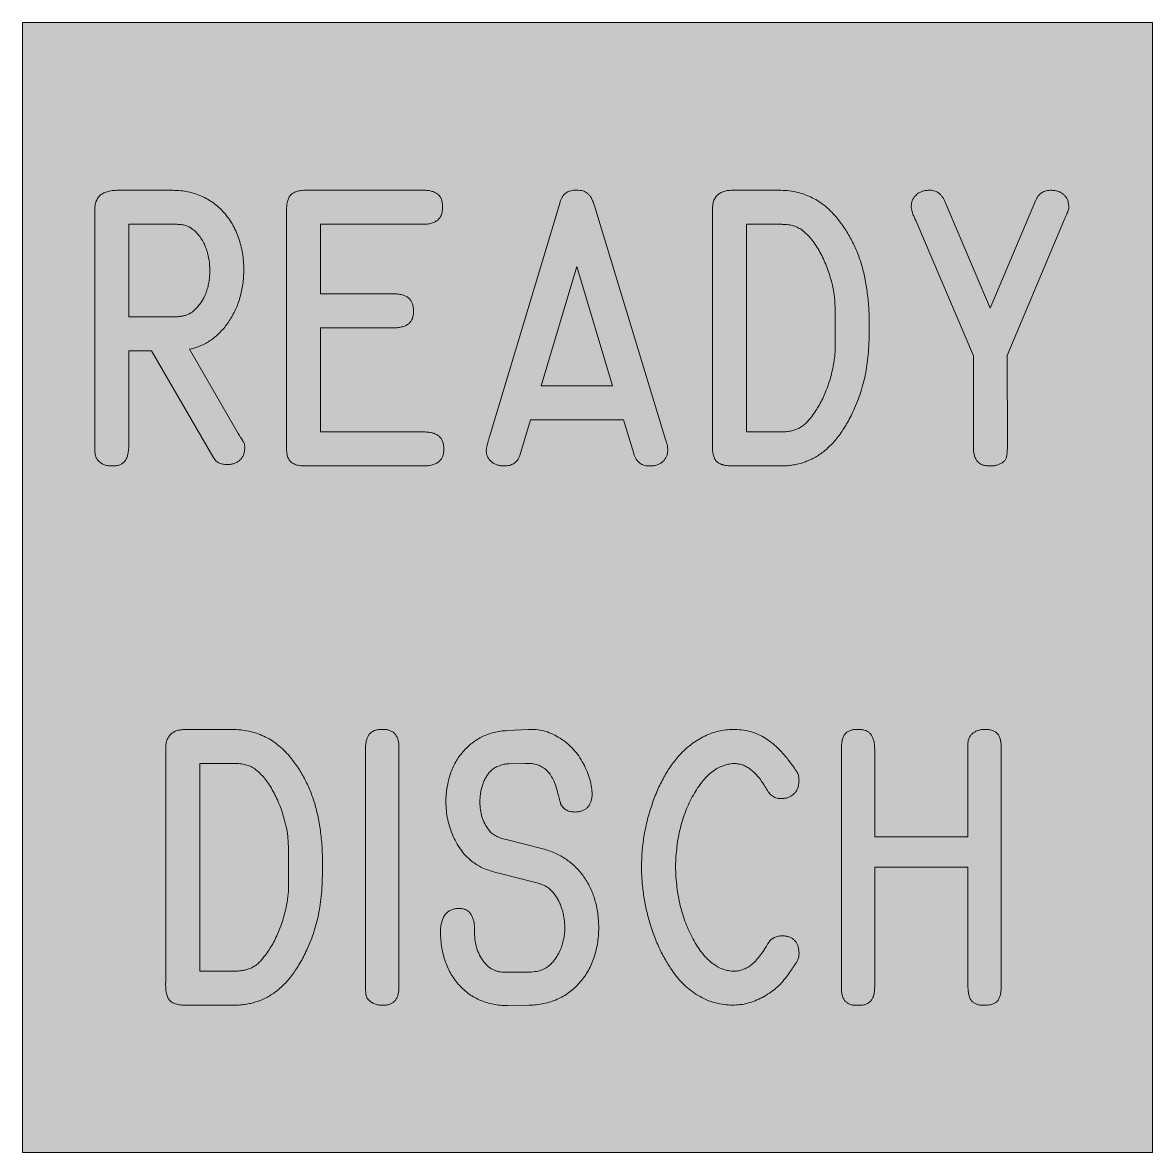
# Model space of a CAD drawing. Header units: inches. Extents: x 99 to 111.6, y 142.4 to 155.
import ezdxf

# ---------------------------------------------------------------- set-up
doc = ezdxf.new("R2010")
doc.units = ezdxf.units.IN
doc.header["$MEASUREMENT"] = 0

# ---------------------------------------------------------------- blocks, each defined once
blk = doc.blocks.new('block 2')
at = {"true_color": 0xffffff}
h = blk.add_hatch(color=7, dxfattribs=at)
h.dxf.hatch_style = 2
h.paths.add_polyline_path([(111.591, 142.409), (111.591, 154.982), (99.018, 154.982), (99.018, 142.409)])
at = {"color": 7, "lineweight": 5, "true_color": 0xffffff}
blk.add_lwpolyline([(111.591, 142.409), (111.591, 154.982), (99.018, 154.982), (99.018, 142.409), (111.591, 142.409)], dxfattribs=at)
blk = doc.blocks.new('block 3')
at = {"color": 7, "lineweight": 5, "true_color": 0xffffff}
blk.add_open_spline([(107.478, 144.82), (107.491, 144.819), (107.505, 144.817), (107.518, 144.815), (107.53, 144.813), (107.542, 144.81), (107.554, 144.805), (107.564, 144.801), (107.574, 144.795), (107.584, 144.789), (107.593, 144.783), (107.602, 144.776), (107.609, 144.768), (107.617, 144.76), (107.623, 144.751), (107.629, 144.742), (107.635, 144.732), (107.64, 144.721), (107.644, 144.71), (107.648, 144.698), (107.651, 144.686), (107.653, 144.673), (107.655, 144.659), (107.657, 144.644), (107.658, 144.63), (107.658, 144.616), (107.658, 144.601), (107.655, 144.587), (107.653, 144.572), (107.647, 144.558), (107.64, 144.544), (107.636, 144.535), (107.63, 144.526), (107.624, 144.517), (107.616, 144.504), (107.608, 144.491), (107.599, 144.478), (107.588, 144.461), (107.576, 144.444), (107.564, 144.427), (107.549, 144.405), (107.534, 144.384), (107.519, 144.363), (107.5, 144.34), (107.482, 144.316), (107.462, 144.295), (107.442, 144.273), (107.421, 144.253), (107.398, 144.234), (107.376, 144.215), (107.352, 144.197), (107.328, 144.181), (107.303, 144.164), (107.277, 144.148), (107.251, 144.135), (107.224, 144.121), (107.197, 144.108), (107.169, 144.097), (107.143, 144.087), (107.115, 144.078), (107.087, 144.07), (107.06, 144.063), (107.032, 144.057), (107.004, 144.054), (106.976, 144.05), (106.948, 144.049), (106.92, 144.047), (106.888, 144.049), (106.857, 144.05), (106.825, 144.054), (106.794, 144.058), (106.763, 144.064), (106.733, 144.072), (106.703, 144.08), (106.673, 144.09), (106.644, 144.101), (106.614, 144.113), (106.585, 144.127), (106.557, 144.143), (106.529, 144.158), (106.501, 144.176), (106.475, 144.195), (106.448, 144.215), (106.422, 144.235), (106.398, 144.257), (106.372, 144.28), (106.348, 144.304), (106.326, 144.33), (106.303, 144.357), (106.282, 144.385), (106.26, 144.413), (106.233, 144.454), (106.205, 144.495), (106.18, 144.537), (106.154, 144.58), (106.131, 144.624), (106.109, 144.67), (106.087, 144.716), (106.067, 144.763), (106.049, 144.811), (106.03, 144.86), (106.013, 144.91), (105.998, 144.961), (105.983, 145.012), (105.969, 145.064), (105.958, 145.117), (105.947, 145.169), (105.937, 145.222), (105.929, 145.275), (105.921, 145.328), (105.915, 145.381), (105.911, 145.435), (105.907, 145.489), (105.906, 145.543), (105.905, 145.597), (105.907, 145.655), (105.908, 145.714), (105.913, 145.772), (105.918, 145.829), (105.926, 145.887), (105.936, 145.944), (105.946, 146.001), (105.958, 146.058), (105.972, 146.114), (105.986, 146.17), (106.003, 146.226), (106.022, 146.281), (106.04, 146.335), (106.061, 146.388), (106.083, 146.44), (106.105, 146.489), (106.128, 146.537), (106.154, 146.584), (106.179, 146.629), (106.205, 146.672), (106.235, 146.714), (106.263, 146.753), (106.294, 146.791), (106.325, 146.828), (106.347, 146.851), (106.369, 146.874), (106.393, 146.895), (106.415, 146.916), (106.439, 146.935), (106.463, 146.953), (106.486, 146.97), (106.51, 146.987), (106.535, 147.002), (106.559, 147.017), (106.584, 147.03), (106.609, 147.043), (106.634, 147.054), (106.659, 147.065), (106.685, 147.074), (106.711, 147.083), (106.737, 147.09), (106.763, 147.097), (106.789, 147.103), (106.816, 147.108), (106.843, 147.111), (106.87, 147.114), (106.897, 147.115), (106.924, 147.116), (106.924, 147.116), (106.925, 147.116), (106.925, 147.116), (106.956, 147.115), (106.987, 147.114), (107.018, 147.111), (107.048, 147.107), (107.077, 147.101), (107.106, 147.094), (107.135, 147.086), (107.163, 147.077), (107.19, 147.066), (107.217, 147.054), (107.244, 147.041), (107.27, 147.026), (107.296, 147.01), (107.322, 146.993), (107.346, 146.974), (107.373, 146.953), (107.398, 146.931), (107.422, 146.908), (107.448, 146.883), (107.473, 146.856), (107.496, 146.829), (107.522, 146.799), (107.546, 146.768), (107.57, 146.737), (107.578, 146.725), (107.587, 146.714), (107.596, 146.702), (107.603, 146.692), (107.61, 146.682), (107.616, 146.672), (107.622, 146.664), (107.627, 146.655), (107.632, 146.646), (107.636, 146.64), (107.64, 146.633), (107.643, 146.626), (107.649, 146.613), (107.653, 146.6), (107.655, 146.586), (107.657, 146.573), (107.658, 146.559), (107.658, 146.545), (107.657, 146.531), (107.656, 146.516), (107.654, 146.502), (107.652, 146.489), (107.648, 146.476), (107.644, 146.464), (107.639, 146.452), (107.634, 146.441), (107.627, 146.431), (107.621, 146.42), (107.613, 146.411), (107.604, 146.402), (107.596, 146.393), (107.586, 146.386), (107.576, 146.379), (107.566, 146.372), (107.556, 146.366), (107.544, 146.361), (107.533, 146.357), (107.521, 146.353), (107.508, 146.351), (107.495, 146.349), (107.482, 146.348), (107.468, 146.347), (107.45, 146.347), (107.432, 146.347), (107.414, 146.351), (107.397, 146.355), (107.381, 146.363), (107.366, 146.373), (107.351, 146.383), (107.337, 146.396), (107.325, 146.41), (107.311, 146.427), (107.3, 146.446), (107.289, 146.465), (107.276, 146.487), (107.262, 146.508), (107.248, 146.529), (107.235, 146.549), (107.222, 146.568), (107.207, 146.586), (107.193, 146.602), (107.179, 146.618), (107.163, 146.633), (107.15, 146.647), (107.135, 146.66), (107.119, 146.672), (107.105, 146.683), (107.089, 146.692), (107.073, 146.701), (107.058, 146.709), (107.043, 146.716), (107.027, 146.722), (107.011, 146.727), (106.995, 146.731), (106.979, 146.734), (106.962, 146.736), (106.946, 146.736), (106.929, 146.737), (106.908, 146.735), (106.887, 146.733), (106.866, 146.728), (106.845, 146.724), (106.824, 146.717), (106.805, 146.709), (106.784, 146.701), (106.764, 146.691), (106.745, 146.68), (106.725, 146.669), (106.707, 146.656), (106.688, 146.642), (106.669, 146.626), (106.65, 146.61), (106.633, 146.593), (106.614, 146.574), (106.597, 146.554), (106.58, 146.534), (106.563, 146.511), (106.546, 146.488), (106.53, 146.465), (106.513, 146.439), (106.497, 146.413), (106.482, 146.386), (106.466, 146.358), (106.451, 146.329), (106.437, 146.3), (106.423, 146.271), (106.41, 146.241), (106.398, 146.211), (106.386, 146.18), (106.376, 146.148), (106.366, 146.117), (106.355, 146.084), (106.346, 146.052), (106.338, 146.019), (106.329, 145.985), (106.322, 145.951), (106.316, 145.917), (106.309, 145.882), (106.304, 145.846), (106.3, 145.811), (106.295, 145.775), (106.291, 145.738), (106.289, 145.702), (106.286, 145.664), (106.285, 145.626), (106.284, 145.588), (106.285, 145.549), (106.286, 145.511), (106.289, 145.473), (106.291, 145.437), (106.295, 145.4), (106.3, 145.363), (106.304, 145.328), (106.309, 145.292), (106.316, 145.257), (106.322, 145.222), (106.329, 145.188), (106.337, 145.154), (106.345, 145.121), (106.354, 145.088), (106.364, 145.056), (106.374, 145.024), (106.385, 144.992), (106.397, 144.961), (106.409, 144.93), (106.421, 144.9), (106.435, 144.87), (106.449, 144.84), (106.463, 144.811), (106.479, 144.783), (106.494, 144.756), (106.51, 144.729), (106.526, 144.703), (106.542, 144.679), (106.559, 144.655), (106.576, 144.633), (106.593, 144.612), (106.61, 144.592), (106.628, 144.573), (106.645, 144.556), (106.663, 144.539), (106.682, 144.523), (106.7, 144.509), (106.719, 144.496), (106.738, 144.484), (106.757, 144.473), (106.776, 144.463), (106.797, 144.455), (106.816, 144.447), (106.837, 144.44), (106.857, 144.435), (106.878, 144.431), (106.899, 144.428), (106.92, 144.426), (106.938, 144.426), (106.957, 144.427), (106.975, 144.429), (106.993, 144.432), (107.011, 144.437), (107.028, 144.443), (107.045, 144.449), (107.062, 144.456), (107.078, 144.465), (107.095, 144.474), (107.11, 144.484), (107.125, 144.496), (107.142, 144.509), (107.158, 144.523), (107.172, 144.538), (107.189, 144.556), (107.205, 144.575), (107.22, 144.594), (107.237, 144.616), (107.254, 144.639), (107.27, 144.663), (107.287, 144.69), (107.304, 144.718), (107.321, 144.746), (107.329, 144.757), (107.337, 144.768), (107.347, 144.777), (107.357, 144.786), (107.369, 144.794), (107.382, 144.8), (107.396, 144.806), (107.411, 144.811), (107.426, 144.814), (107.443, 144.818), (107.46, 144.819), (107.478, 144.82)], degree=3, knots=[0, 0, 0, 0, 1, 1, 1, 2, 2, 2, 3, 3, 3, 4, 4, 4, 5, 5, 5, 6, 6, 6, 7, 7, 7, 8, 8, 8, 9, 9, 9, 10, 10, 10, 11, 11, 11, 12, 12, 12, 13, 13, 13, 14, 14, 14, 15, 15, 15, 16, 16, 16, 17, 17, 17, 18, 18, 18, 19, 19, 19, 20, 20, 20, 21, 21, 21, 22, 22, 22, 23, 23, 23, 24, 24, 24, 25, 25, 25, 26, 26, 26, 27, 27, 27, 28, 28, 28, 29, 29, 29, 30, 30, 30, 31, 31, 31, 32, 32, 32, 33, 33, 33, 34, 34, 34, 35, 35, 35, 36, 36, 36, 37, 37, 37, 38, 38, 38, 39, 39, 39, 40, 40, 40, 41, 41, 41, 42, 42, 42, 43, 43, 43, 44, 44, 44, 45, 45, 45, 46, 46, 46, 47, 47, 47, 48, 48, 48, 49, 49, 49, 50, 50, 50, 51, 51, 51, 52, 52, 52, 53, 53, 53, 54, 54, 54, 55, 55, 55, 56, 56, 56, 57, 57, 57, 58, 58, 58, 59, 59, 59, 60, 60, 60, 61, 61, 61, 62, 62, 62, 63, 63, 63, 64, 64, 64, 65, 65, 65, 66, 66, 66, 67, 67, 67, 68, 68, 68, 69, 69, 69, 70, 70, 70, 71, 71, 71, 72, 72, 72, 73, 73, 73, 74, 74, 74, 75, 75, 75, 76, 76, 76, 77, 77, 77, 78, 78, 78, 79, 79, 79, 80, 80, 80, 81, 81, 81, 82, 82, 82, 83, 83, 83, 84, 84, 84, 85, 85, 85, 86, 86, 86, 87, 87, 87, 88, 88, 88, 89, 89, 89, 90, 90, 90, 91, 91, 91, 92, 92, 92, 93, 93, 93, 94, 94, 94, 95, 95, 95, 96, 96, 96, 97, 97, 97, 98, 98, 98, 99, 99, 99, 100, 100, 100, 101, 101, 101, 102, 102, 102, 103, 103, 103, 104, 104, 104, 105, 105, 105, 106, 106, 106, 107, 107, 107, 108, 108, 108, 109, 109, 109, 110, 110, 110, 111, 111, 111, 112, 112, 112, 113, 113, 113, 114, 114, 114, 115, 115, 115, 116, 116, 116, 117, 117, 117, 118, 118, 118, 119, 119, 119, 120, 120, 120, 121, 121, 121, 122, 122, 122, 123, 123, 123, 124, 124, 124, 125, 125, 125, 126, 126, 126, 127, 127, 127, 128, 128, 128, 129, 129, 129, 130, 130, 130, 131, 131, 131, 132, 132, 132, 133, 133, 133, 133], dxfattribs=at)
blk = doc.blocks.new('block 4')
at = {"color": 7, "lineweight": 5, "true_color": 0xffffff}
blk.add_open_spline([(102.834, 146.896), (102.835, 146.914), (102.835, 146.932), (102.836, 146.95), (102.838, 146.966), (102.841, 146.981), (102.845, 146.996), (102.849, 147.01), (102.853, 147.023), (102.859, 147.035), (102.865, 147.046), (102.872, 147.056), (102.88, 147.066), (102.888, 147.075), (102.897, 147.083), (102.907, 147.09), (102.917, 147.097), (102.928, 147.102), (102.939, 147.106), (102.952, 147.11), (102.965, 147.113), (102.978, 147.115), (102.993, 147.116), (103.008, 147.116), (103.023, 147.116), (103.037, 147.116), (103.052, 147.116), (103.066, 147.114), (103.079, 147.112), (103.091, 147.109), (103.103, 147.105), (103.115, 147.101), (103.125, 147.096), (103.135, 147.09), (103.145, 147.084), (103.153, 147.076), (103.161, 147.068), (103.169, 147.059), (103.175, 147.049), (103.181, 147.039), (103.187, 147.027), (103.191, 147.015), (103.195, 147.002), (103.199, 146.989), (103.202, 146.974), (103.203, 146.96), (103.205, 146.943), (103.205, 146.927), (103.205, 146.91), (103.205, 146.91), (103.205, 144.258), (103.205, 144.258), (103.205, 144.241), (103.205, 144.224), (103.203, 144.207), (103.202, 144.192), (103.199, 144.178), (103.195, 144.163), (103.191, 144.15), (103.187, 144.138), (103.181, 144.126), (103.175, 144.115), (103.169, 144.105), (103.161, 144.096), (103.153, 144.087), (103.145, 144.079), (103.135, 144.073), (103.125, 144.067), (103.115, 144.062), (103.103, 144.058), (103.091, 144.054), (103.079, 144.051), (103.066, 144.049), (103.052, 144.047), (103.037, 144.047), (103.023, 144.047), (103.007, 144.048), (102.992, 144.049), (102.977, 144.051), (102.963, 144.053), (102.949, 144.057), (102.936, 144.062), (102.922, 144.068), (102.91, 144.075), (102.898, 144.083), (102.886, 144.092), (102.875, 144.101), (102.864, 144.111), (102.858, 144.118), (102.853, 144.124), (102.849, 144.131), (102.845, 144.139), (102.842, 144.148), (102.84, 144.157), (102.839, 144.163), (102.839, 144.169), (102.838, 144.175), (102.837, 144.182), (102.836, 144.19), (102.836, 144.197), (102.835, 144.207), (102.835, 144.216), (102.835, 144.225), (102.835, 144.236), (102.835, 144.247), (102.834, 144.257), (102.834, 144.257), (102.834, 146.896), (102.834, 146.896)], degree=3, knots=[0, 0, 0, 0, 1, 1, 1, 2, 2, 2, 3, 3, 3, 4, 4, 4, 5, 5, 5, 6, 6, 6, 7, 7, 7, 8, 8, 8, 9, 9, 9, 10, 10, 10, 11, 11, 11, 12, 12, 12, 13, 13, 13, 14, 14, 14, 15, 15, 15, 16, 16, 16, 17, 17, 17, 18, 18, 18, 19, 19, 19, 20, 20, 20, 21, 21, 21, 22, 22, 22, 23, 23, 23, 24, 24, 24, 25, 25, 25, 26, 26, 26, 27, 27, 27, 28, 28, 28, 29, 29, 29, 30, 30, 30, 31, 31, 31, 32, 32, 32, 33, 33, 33, 34, 34, 34, 35, 35, 35, 36, 36, 36, 36], dxfattribs=at)
blk = doc.blocks.new('block 5')
at = {"color": 7, "lineweight": 5, "true_color": 0xffffff}
blk.add_open_spline([(109.598, 150.263), (109.598, 150.263), (109.598, 151.273), (109.598, 151.273), (109.598, 151.273), (108.957, 152.78), (108.957, 152.78), (108.957, 152.78), (108.948, 152.799), (108.948, 152.799), (108.942, 152.813), (108.936, 152.827), (108.93, 152.84), (108.925, 152.853), (108.92, 152.865), (108.917, 152.878), (108.913, 152.889), (108.911, 152.899), (108.909, 152.911), (108.908, 152.92), (108.907, 152.93), (108.907, 152.939), (108.908, 152.952), (108.909, 152.964), (108.911, 152.977), (108.914, 152.988), (108.917, 152.999), (108.922, 153.01), (108.927, 153.021), (108.933, 153.031), (108.94, 153.04), (108.947, 153.049), (108.955, 153.058), (108.964, 153.066), (108.973, 153.074), (108.983, 153.081), (108.993, 153.087), (109.004, 153.094), (109.014, 153.099), (109.025, 153.103), (109.037, 153.108), (109.049, 153.111), (109.061, 153.113), (109.074, 153.115), (109.088, 153.116), (109.101, 153.117), (109.111, 153.117), (109.121, 153.117), (109.131, 153.116), (109.141, 153.115), (109.15, 153.113), (109.159, 153.111), (109.169, 153.108), (109.178, 153.105), (109.186, 153.101), (109.195, 153.097), (109.203, 153.092), (109.21, 153.087), (109.218, 153.081), (109.225, 153.075), (109.232, 153.069), (109.239, 153.062), (109.246, 153.053), (109.252, 153.045), (109.258, 153.036), (109.264, 153.027), (109.27, 153.018), (109.275, 153.007), (109.28, 152.996), (109.285, 152.985), (109.285, 152.985), (109.787, 151.803), (109.787, 151.803), (109.787, 151.803), (110.29, 153), (110.29, 153), (110.299, 153.018), (110.309, 153.037), (110.321, 153.053), (110.332, 153.067), (110.345, 153.08), (110.36, 153.09), (110.375, 153.1), (110.392, 153.107), (110.409, 153.111), (110.427, 153.116), (110.447, 153.116), (110.466, 153.117), (110.479, 153.116), (110.493, 153.115), (110.506, 153.113), (110.519, 153.111), (110.531, 153.108), (110.542, 153.104), (110.554, 153.1), (110.565, 153.095), (110.575, 153.089), (110.585, 153.083), (110.595, 153.076), (110.604, 153.069), (110.612, 153.061), (110.62, 153.052), (110.627, 153.043), (110.634, 153.034), (110.64, 153.024), (110.645, 153.014), (110.649, 153.003), (110.653, 152.992), (110.655, 152.981), (110.658, 152.968), (110.658, 152.956), (110.659, 152.944), (110.659, 152.934), (110.66, 152.925), (110.659, 152.915), (110.658, 152.907), (110.656, 152.899), (110.653, 152.89), (110.652, 152.886), (110.65, 152.881), (110.648, 152.876), (110.645, 152.869), (110.642, 152.862), (110.639, 152.855), (110.635, 152.846), (110.632, 152.837), (110.628, 152.828), (110.623, 152.817), (110.618, 152.806), (110.613, 152.794), (110.613, 152.794), (110.603, 152.767), (110.603, 152.767), (110.603, 152.767), (109.976, 151.277), (109.976, 151.277), (109.976, 151.277), (109.977, 150.282), (109.977, 150.282), (109.977, 150.268), (109.977, 150.254), (109.977, 150.241), (109.976, 150.229), (109.976, 150.217), (109.975, 150.205), (109.974, 150.196), (109.973, 150.186), (109.972, 150.177), (109.971, 150.169), (109.97, 150.161), (109.968, 150.154), (109.965, 150.142), (109.962, 150.13), (109.955, 150.12), (109.95, 150.111), (109.943, 150.104), (109.935, 150.096), (109.924, 150.088), (109.914, 150.081), (109.902, 150.075), (109.891, 150.069), (109.879, 150.064), (109.867, 150.06), (109.854, 150.056), (109.841, 150.052), (109.828, 150.051), (109.815, 150.049), (109.801, 150.048), (109.787, 150.048), (109.772, 150.048), (109.757, 150.048), (109.743, 150.05), (109.729, 150.052), (109.716, 150.055), (109.704, 150.059), (109.692, 150.063), (109.681, 150.069), (109.671, 150.076), (109.661, 150.083), (109.652, 150.09), (109.644, 150.099), (109.636, 150.108), (109.629, 150.118), (109.624, 150.129), (109.618, 150.141), (109.613, 150.154), (109.61, 150.167), (109.606, 150.182), (109.603, 150.197), (109.601, 150.212), (109.599, 150.229), (109.599, 150.246), (109.598, 150.263)], degree=3, knots=[0, 0, 0, 0, 1, 1, 1, 2, 2, 2, 3, 3, 3, 4, 4, 4, 5, 5, 5, 6, 6, 6, 7, 7, 7, 8, 8, 8, 9, 9, 9, 10, 10, 10, 11, 11, 11, 12, 12, 12, 13, 13, 13, 14, 14, 14, 15, 15, 15, 16, 16, 16, 17, 17, 17, 18, 18, 18, 19, 19, 19, 20, 20, 20, 21, 21, 21, 22, 22, 22, 23, 23, 23, 24, 24, 24, 25, 25, 25, 26, 26, 26, 27, 27, 27, 28, 28, 28, 29, 29, 29, 30, 30, 30, 31, 31, 31, 32, 32, 32, 33, 33, 33, 34, 34, 34, 35, 35, 35, 36, 36, 36, 37, 37, 37, 38, 38, 38, 39, 39, 39, 40, 40, 40, 41, 41, 41, 42, 42, 42, 43, 43, 43, 44, 44, 44, 45, 45, 45, 46, 46, 46, 47, 47, 47, 48, 48, 48, 49, 49, 49, 50, 50, 50, 51, 51, 51, 52, 52, 52, 53, 53, 53, 54, 54, 54, 55, 55, 55, 56, 56, 56, 57, 57, 57, 58, 58, 58, 59, 59, 59, 60, 60, 60, 61, 61, 61, 62, 62, 62, 63, 63, 63, 64, 64, 64, 64], dxfattribs=at)
blk = doc.blocks.new('block 6')
at = {"color": 7, "lineweight": 5, "true_color": 0xffffff}
blk.add_open_spline([(105.381, 152.943), (105.381, 152.943), (106.174, 150.342), (106.174, 150.342), (106.178, 150.329), (106.182, 150.315), (106.185, 150.301), (106.188, 150.292), (106.191, 150.282), (106.193, 150.273), (106.194, 150.265), (106.195, 150.257), (106.196, 150.249), (106.197, 150.24), (106.197, 150.232), (106.197, 150.224), (106.197, 150.211), (106.196, 150.198), (106.193, 150.186), (106.191, 150.175), (106.188, 150.163), (106.183, 150.153), (106.178, 150.142), (106.172, 150.132), (106.165, 150.123), (106.159, 150.113), (106.151, 150.105), (106.142, 150.097), (106.133, 150.089), (106.124, 150.082), (106.113, 150.076), (106.103, 150.07), (106.092, 150.065), (106.08, 150.061), (106.068, 150.056), (106.056, 150.053), (106.044, 150.051), (106.031, 150.049), (106.017, 150.048), (106.003, 150.048), (105.992, 150.048), (105.98, 150.048), (105.969, 150.049), (105.958, 150.05), (105.948, 150.052), (105.938, 150.055), (105.928, 150.057), (105.919, 150.061), (105.91, 150.065), (105.901, 150.07), (105.893, 150.075), (105.885, 150.081), (105.878, 150.086), (105.87, 150.093), (105.864, 150.1), (105.857, 150.108), (105.851, 150.116), (105.846, 150.125), (105.84, 150.134), (105.835, 150.143), (105.831, 150.153), (105.826, 150.164), (105.822, 150.176), (105.819, 150.187), (105.819, 150.187), (105.703, 150.56), (105.703, 150.56), (105.703, 150.56), (104.671, 150.56), (104.671, 150.56), (104.671, 150.56), (104.551, 150.165), (104.551, 150.165), (104.543, 150.146), (104.536, 150.128), (104.524, 150.113), (104.514, 150.098), (104.5, 150.086), (104.485, 150.076), (104.469, 150.066), (104.452, 150.059), (104.434, 150.055), (104.414, 150.05), (104.392, 150.049), (104.371, 150.048), (104.358, 150.049), (104.345, 150.05), (104.331, 150.052), (104.319, 150.054), (104.308, 150.057), (104.296, 150.061), (104.285, 150.065), (104.274, 150.07), (104.263, 150.076), (104.253, 150.082), (104.244, 150.088), (104.235, 150.096), (104.226, 150.103), (104.217, 150.111), (104.21, 150.121), (104.203, 150.129), (104.198, 150.139), (104.193, 150.149), (104.188, 150.159), (104.184, 150.169), (104.181, 150.18), (104.179, 150.191), (104.178, 150.203), (104.177, 150.215), (104.178, 150.222), (104.178, 150.23), (104.179, 150.237), (104.18, 150.247), (104.182, 150.256), (104.184, 150.265), (104.186, 150.271), (104.187, 150.277), (104.189, 150.283), (104.191, 150.291), (104.193, 150.299), (104.195, 150.307), (104.197, 150.318), (104.2, 150.328), (104.203, 150.338), (104.207, 150.35), (104.21, 150.362), (104.214, 150.374), (104.214, 150.374), (104.999, 152.985), (104.999, 152.985), (105.002, 152.996), (105.005, 153.007), (105.01, 153.017), (105.014, 153.027), (105.019, 153.036), (105.025, 153.045), (105.031, 153.053), (105.037, 153.061), (105.043, 153.068), (105.05, 153.075), (105.057, 153.081), (105.065, 153.087), (105.072, 153.092), (105.081, 153.097), (105.089, 153.101), (105.098, 153.105), (105.108, 153.108), (105.117, 153.111), (105.127, 153.113), (105.138, 153.115), (105.148, 153.116), (105.16, 153.117), (105.171, 153.117), (105.183, 153.117), (105.195, 153.117), (105.208, 153.117), (105.221, 153.115), (105.232, 153.114), (105.244, 153.112), (105.255, 153.109), (105.265, 153.106), (105.274, 153.102), (105.283, 153.097), (105.292, 153.092), (105.3, 153.086), (105.308, 153.08), (105.315, 153.073), (105.323, 153.066), (105.329, 153.057), (105.336, 153.048), (105.342, 153.037), (105.348, 153.027), (105.354, 153.014), (105.36, 153.002), (105.366, 152.989), (105.372, 152.974), (105.376, 152.958), (105.381, 152.943)], degree=3, knots=[0, 0, 0, 0, 1, 1, 1, 2, 2, 2, 3, 3, 3, 4, 4, 4, 5, 5, 5, 6, 6, 6, 7, 7, 7, 8, 8, 8, 9, 9, 9, 10, 10, 10, 11, 11, 11, 12, 12, 12, 13, 13, 13, 14, 14, 14, 15, 15, 15, 16, 16, 16, 17, 17, 17, 18, 18, 18, 19, 19, 19, 20, 20, 20, 21, 21, 21, 22, 22, 22, 23, 23, 23, 24, 24, 24, 25, 25, 25, 26, 26, 26, 27, 27, 27, 28, 28, 28, 29, 29, 29, 30, 30, 30, 31, 31, 31, 32, 32, 32, 33, 33, 33, 34, 34, 34, 35, 35, 35, 36, 36, 36, 37, 37, 37, 38, 38, 38, 39, 39, 39, 40, 40, 40, 41, 41, 41, 42, 42, 42, 43, 43, 43, 44, 44, 44, 45, 45, 45, 46, 46, 46, 47, 47, 47, 48, 48, 48, 49, 49, 49, 50, 50, 50, 51, 51, 51, 52, 52, 52, 53, 53, 53, 54, 54, 54, 55, 55, 55, 56, 56, 56, 57, 57, 57, 58, 58, 58, 59, 59, 59, 59], dxfattribs=at)
blk = doc.blocks.new('block 7')
at = {"color": 7, "lineweight": 5, "true_color": 0xffffff}
blk.add_open_spline([(99.853, 150.116), (99.846, 150.126), (99.839, 150.135), (99.834, 150.146), (99.83, 150.156), (99.827, 150.168), (99.825, 150.179), (99.824, 150.186), (99.824, 150.194), (99.823, 150.201), (99.822, 150.211), (99.822, 150.221), (99.822, 150.231), (99.821, 150.243), (99.821, 150.256), (99.821, 150.269), (99.821, 150.284), (99.821, 150.3), (99.821, 150.315), (99.821, 150.315), (99.821, 152.851), (99.821, 152.851), (99.82, 152.873), (99.819, 152.895), (99.821, 152.917), (99.822, 152.935), (99.826, 152.954), (99.83, 152.972), (99.835, 152.988), (99.84, 153.003), (99.848, 153.017), (99.855, 153.03), (99.864, 153.043), (99.874, 153.053), (99.885, 153.064), (99.897, 153.073), (99.91, 153.081), (99.925, 153.089), (99.941, 153.095), (99.958, 153.1), (99.977, 153.106), (99.996, 153.11), (100.015, 153.112), (100.038, 153.115), (100.061, 153.116), (100.084, 153.117), (100.084, 153.117), (100.692, 153.117), (100.692, 153.117), (100.721, 153.115), (100.749, 153.114), (100.777, 153.111), (100.804, 153.109), (100.832, 153.104), (100.858, 153.099), (100.884, 153.093), (100.91, 153.087), (100.935, 153.079), (100.96, 153.072), (100.984, 153.062), (101.008, 153.052), (101.031, 153.042), (101.054, 153.03), (101.077, 153.017), (101.099, 153.004), (101.12, 152.99), (101.141, 152.975), (101.162, 152.96), (101.182, 152.943), (101.201, 152.926), (101.221, 152.908), (101.24, 152.889), (101.257, 152.869), (101.275, 152.849), (101.292, 152.828), (101.308, 152.806), (101.324, 152.785), (101.338, 152.762), (101.352, 152.738), (101.366, 152.715), (101.379, 152.691), (101.39, 152.666), (101.402, 152.64), (101.412, 152.614), (101.421, 152.588), (101.43, 152.56), (101.439, 152.533), (101.446, 152.505), (101.453, 152.476), (101.459, 152.447), (101.464, 152.418), (101.469, 152.387), (101.473, 152.356), (101.476, 152.325), (101.478, 152.293), (101.479, 152.261), (101.48, 152.228), (101.479, 152.201), (101.478, 152.175), (101.476, 152.148), (101.474, 152.122), (101.472, 152.096), (101.468, 152.071), (101.465, 152.046), (101.46, 152.021), (101.455, 151.996), (101.45, 151.972), (101.444, 151.948), (101.437, 151.924), (101.43, 151.9), (101.423, 151.877), (101.414, 151.854), (101.406, 151.832), (101.397, 151.81), (101.387, 151.788), (101.377, 151.767), (101.366, 151.745), (101.354, 151.724), (101.343, 151.704), (101.33, 151.683), (101.317, 151.663), (101.305, 151.643), (101.291, 151.624), (101.277, 151.606), (101.263, 151.588), (101.249, 151.571), (101.233, 151.554), (101.218, 151.538), (101.203, 151.522), (101.187, 151.508), (101.171, 151.493), (101.154, 151.48), (101.137, 151.467), (101.121, 151.454), (101.104, 151.442), (101.086, 151.431), (101.068, 151.42), (101.05, 151.41), (101.031, 151.401), (101.012, 151.391), (100.993, 151.383), (100.973, 151.375), (100.953, 151.368), (100.933, 151.362), (100.913, 151.356), (100.913, 151.356), (100.876, 151.347), (100.876, 151.347), (100.876, 151.347), (101.415, 150.411), (101.415, 150.411), (101.415, 150.411), (101.43, 150.389), (101.43, 150.389), (101.436, 150.379), (101.443, 150.369), (101.449, 150.359), (101.454, 150.351), (101.459, 150.343), (101.464, 150.335), (101.467, 150.329), (101.471, 150.322), (101.475, 150.316), (101.477, 150.312), (101.48, 150.307), (101.482, 150.302), (101.485, 150.294), (101.487, 150.286), (101.488, 150.277), (101.49, 150.267), (101.49, 150.257), (101.49, 150.247), (101.489, 150.233), (101.488, 150.219), (101.486, 150.206), (101.483, 150.194), (101.48, 150.181), (101.475, 150.17), (101.47, 150.159), (101.464, 150.149), (101.458, 150.139), (101.451, 150.13), (101.443, 150.121), (101.434, 150.113), (101.425, 150.105), (101.416, 150.098), (101.405, 150.092), (101.395, 150.086), (101.384, 150.081), (101.372, 150.077), (101.36, 150.072), (101.348, 150.069), (101.336, 150.067), (101.323, 150.065), (101.309, 150.064), (101.295, 150.064), (101.277, 150.064), (101.259, 150.065), (101.241, 150.069), (101.226, 150.071), (101.212, 150.076), (101.199, 150.083), (101.187, 150.09), (101.175, 150.1), (101.165, 150.111), (101.153, 150.125), (101.144, 150.14), (101.134, 150.155), (101.134, 150.155), (100.452, 151.329), (100.452, 151.329), (100.452, 151.329), (100.199, 151.329), (100.199, 151.329), (100.199, 151.329), (100.199, 150.297), (100.199, 150.297), (100.199, 150.276), (100.199, 150.255), (100.197, 150.234), (100.196, 150.216), (100.193, 150.198), (100.189, 150.18), (100.186, 150.165), (100.182, 150.151), (100.176, 150.137), (100.171, 150.125), (100.165, 150.113), (100.157, 150.103), (100.149, 150.094), (100.14, 150.086), (100.131, 150.079), (100.121, 150.071), (100.109, 150.066), (100.098, 150.061), (100.085, 150.056), (100.071, 150.053), (100.057, 150.051), (100.042, 150.048), (100.026, 150.048), (100.01, 150.048), (99.994, 150.049), (99.978, 150.05), (99.962, 150.053), (99.947, 150.055), (99.933, 150.059), (99.92, 150.065), (99.907, 150.071), (99.894, 150.078), (99.883, 150.087), (99.872, 150.095), (99.863, 150.106), (99.853, 150.116)], degree=3, knots=[0, 0, 0, 0, 1, 1, 1, 2, 2, 2, 3, 3, 3, 4, 4, 4, 5, 5, 5, 6, 6, 6, 7, 7, 7, 8, 8, 8, 9, 9, 9, 10, 10, 10, 11, 11, 11, 12, 12, 12, 13, 13, 13, 14, 14, 14, 15, 15, 15, 16, 16, 16, 17, 17, 17, 18, 18, 18, 19, 19, 19, 20, 20, 20, 21, 21, 21, 22, 22, 22, 23, 23, 23, 24, 24, 24, 25, 25, 25, 26, 26, 26, 27, 27, 27, 28, 28, 28, 29, 29, 29, 30, 30, 30, 31, 31, 31, 32, 32, 32, 33, 33, 33, 34, 34, 34, 35, 35, 35, 36, 36, 36, 37, 37, 37, 38, 38, 38, 39, 39, 39, 40, 40, 40, 41, 41, 41, 42, 42, 42, 43, 43, 43, 44, 44, 44, 45, 45, 45, 46, 46, 46, 47, 47, 47, 48, 48, 48, 49, 49, 49, 50, 50, 50, 51, 51, 51, 52, 52, 52, 53, 53, 53, 54, 54, 54, 55, 55, 55, 56, 56, 56, 57, 57, 57, 58, 58, 58, 59, 59, 59, 60, 60, 60, 61, 61, 61, 62, 62, 62, 63, 63, 63, 64, 64, 64, 65, 65, 65, 66, 66, 66, 67, 67, 67, 68, 68, 68, 69, 69, 69, 70, 70, 70, 71, 71, 71, 72, 72, 72, 73, 73, 73, 74, 74, 74, 75, 75, 75, 76, 76, 76, 77, 77, 77, 78, 78, 78, 79, 79, 79, 80, 80, 80, 81, 81, 81, 82, 82, 82, 83, 83, 83, 84, 84, 84, 84], dxfattribs=at)
blk = doc.blocks.new('block 8')
at = {"color": 7, "lineweight": 5, "true_color": 0xffffff}
blk.add_open_spline([(102.191, 150.048), (102.17, 150.048), (102.148, 150.048), (102.126, 150.05), (102.108, 150.051), (102.089, 150.054), (102.071, 150.059), (102.056, 150.063), (102.042, 150.068), (102.029, 150.076), (102.017, 150.082), (102.006, 150.09), (101.997, 150.1), (101.988, 150.109), (101.981, 150.121), (101.976, 150.133), (101.969, 150.147), (101.964, 150.162), (101.961, 150.177), (101.957, 150.195), (101.956, 150.214), (101.955, 150.233), (101.954, 150.255), (101.955, 150.277), (101.956, 150.299), (101.956, 150.299), (101.956, 152.87), (101.956, 152.87), (101.956, 152.892), (101.955, 152.914), (101.957, 152.936), (101.958, 152.954), (101.96, 152.972), (101.965, 152.99), (101.968, 153.005), (101.974, 153.019), (101.981, 153.033), (101.987, 153.045), (101.994, 153.056), (102.003, 153.066), (102.012, 153.075), (102.023, 153.083), (102.035, 153.089), (102.049, 153.096), (102.063, 153.101), (102.078, 153.105), (102.095, 153.11), (102.113, 153.113), (102.131, 153.115), (102.153, 153.117), (102.174, 153.117), (102.195, 153.117), (102.195, 153.117), (103.464, 153.117), (103.464, 153.117), (103.482, 153.117), (103.5, 153.117), (103.518, 153.115), (103.534, 153.114), (103.55, 153.111), (103.566, 153.107), (103.579, 153.104), (103.592, 153.099), (103.605, 153.093), (103.616, 153.088), (103.627, 153.081), (103.637, 153.073), (103.646, 153.065), (103.655, 153.056), (103.662, 153.047), (103.669, 153.037), (103.674, 153.025), (103.678, 153.014), (103.683, 153.001), (103.686, 152.988), (103.688, 152.975), (103.69, 152.96), (103.69, 152.945), (103.69, 152.93), (103.69, 152.914), (103.69, 152.899), (103.688, 152.883), (103.686, 152.87), (103.683, 152.856), (103.678, 152.843), (103.673, 152.831), (103.667, 152.82), (103.66, 152.81), (103.652, 152.8), (103.644, 152.79), (103.634, 152.782), (103.623, 152.774), (103.612, 152.767), (103.6, 152.762), (103.586, 152.756), (103.572, 152.751), (103.558, 152.747), (103.542, 152.743), (103.525, 152.74), (103.508, 152.739), (103.489, 152.738), (103.469, 152.738), (103.45, 152.738), (103.45, 152.738), (102.334, 152.738), (102.334, 152.738), (102.334, 152.738), (102.334, 151.964), (102.334, 151.964), (102.334, 151.964), (103.141, 151.964), (103.141, 151.964), (103.159, 151.964), (103.177, 151.964), (103.195, 151.962), (103.211, 151.96), (103.226, 151.957), (103.241, 151.953), (103.255, 151.949), (103.268, 151.945), (103.281, 151.939), (103.292, 151.933), (103.303, 151.926), (103.313, 151.918), (103.322, 151.91), (103.331, 151.901), (103.337, 151.891), (103.345, 151.881), (103.35, 151.87), (103.354, 151.858), (103.359, 151.845), (103.362, 151.832), (103.364, 151.818), (103.366, 151.803), (103.367, 151.788), (103.367, 151.772), (103.367, 151.757), (103.367, 151.742), (103.365, 151.727), (103.363, 151.714), (103.36, 151.701), (103.355, 151.688), (103.35, 151.677), (103.344, 151.666), (103.337, 151.656), (103.329, 151.646), (103.321, 151.637), (103.311, 151.629), (103.3, 151.621), (103.289, 151.614), (103.277, 151.609), (103.263, 151.603), (103.25, 151.598), (103.235, 151.595), (103.219, 151.591), (103.202, 151.588), (103.185, 151.587), (103.166, 151.585), (103.146, 151.585), (103.127, 151.585), (103.127, 151.585), (102.334, 151.585), (102.334, 151.585), (102.334, 151.585), (102.334, 150.427), (102.334, 150.427), (102.334, 150.427), (103.468, 150.427), (103.468, 150.427), (103.487, 150.427), (103.506, 150.427), (103.525, 150.425), (103.541, 150.424), (103.558, 150.421), (103.574, 150.417), (103.588, 150.414), (103.602, 150.41), (103.615, 150.403), (103.627, 150.398), (103.638, 150.391), (103.648, 150.383), (103.658, 150.375), (103.666, 150.366), (103.674, 150.355), (103.681, 150.345), (103.687, 150.334), (103.692, 150.322), (103.697, 150.309), (103.7, 150.296), (103.702, 150.282), (103.704, 150.267), (103.704, 150.251), (103.704, 150.235), (103.704, 150.22), (103.704, 150.205), (103.702, 150.19), (103.7, 150.177), (103.696, 150.164), (103.691, 150.151), (103.686, 150.14), (103.68, 150.129), (103.672, 150.119), (103.664, 150.109), (103.655, 150.099), (103.644, 150.092), (103.633, 150.084), (103.621, 150.077), (103.608, 150.072), (103.594, 150.066), (103.579, 150.061), (103.564, 150.058), (103.547, 150.054), (103.529, 150.051), (103.512, 150.05), (103.491, 150.048), (103.47, 150.048), (103.45, 150.048), (103.45, 150.048), (102.191, 150.048), (102.191, 150.048)], degree=3, knots=[0, 0, 0, 0, 1, 1, 1, 2, 2, 2, 3, 3, 3, 4, 4, 4, 5, 5, 5, 6, 6, 6, 7, 7, 7, 8, 8, 8, 9, 9, 9, 10, 10, 10, 11, 11, 11, 12, 12, 12, 13, 13, 13, 14, 14, 14, 15, 15, 15, 16, 16, 16, 17, 17, 17, 18, 18, 18, 19, 19, 19, 20, 20, 20, 21, 21, 21, 22, 22, 22, 23, 23, 23, 24, 24, 24, 25, 25, 25, 26, 26, 26, 27, 27, 27, 28, 28, 28, 29, 29, 29, 30, 30, 30, 31, 31, 31, 32, 32, 32, 33, 33, 33, 34, 34, 34, 35, 35, 35, 36, 36, 36, 37, 37, 37, 38, 38, 38, 39, 39, 39, 40, 40, 40, 41, 41, 41, 42, 42, 42, 43, 43, 43, 44, 44, 44, 45, 45, 45, 46, 46, 46, 47, 47, 47, 48, 48, 48, 49, 49, 49, 50, 50, 50, 51, 51, 51, 52, 52, 52, 53, 53, 53, 54, 54, 54, 55, 55, 55, 56, 56, 56, 57, 57, 57, 58, 58, 58, 59, 59, 59, 60, 60, 60, 61, 61, 61, 62, 62, 62, 63, 63, 63, 64, 64, 64, 65, 65, 65, 66, 66, 66, 67, 67, 67, 68, 68, 68, 69, 69, 69, 70, 70, 70, 71, 71, 71, 72, 72, 72, 73, 73, 73, 73], dxfattribs=at)
blk = doc.blocks.new('block 9')
at = {"color": 7, "lineweight": 5, "true_color": 0xffffff}
blk.add_open_spline([(106.921, 150.048), (106.9, 150.049), (106.879, 150.049), (106.857, 150.052), (106.839, 150.054), (106.822, 150.057), (106.805, 150.063), (106.79, 150.067), (106.777, 150.073), (106.764, 150.081), (106.753, 150.088), (106.742, 150.097), (106.734, 150.107), (106.725, 150.118), (106.718, 150.13), (106.713, 150.143), (106.707, 150.159), (106.703, 150.175), (106.7, 150.191), (106.696, 150.212), (106.694, 150.232), (106.694, 150.253), (106.693, 150.277), (106.694, 150.302), (106.695, 150.326), (106.695, 150.326), (106.695, 152.878), (106.695, 152.878), (106.695, 152.897), (106.694, 152.916), (106.696, 152.935), (106.697, 152.952), (106.7, 152.968), (106.704, 152.985), (106.709, 152.999), (106.714, 153.013), (106.722, 153.026), (106.729, 153.038), (106.737, 153.05), (106.747, 153.06), (106.757, 153.07), (106.768, 153.079), (106.781, 153.086), (106.794, 153.094), (106.808, 153.1), (106.823, 153.104), (106.839, 153.109), (106.856, 153.112), (106.873, 153.114), (106.892, 153.116), (106.911, 153.116), (106.93, 153.117), (106.93, 153.117), (107.435, 153.117), (107.435, 153.117), (107.466, 153.116), (107.498, 153.115), (107.529, 153.112), (107.559, 153.109), (107.589, 153.104), (107.619, 153.098), (107.648, 153.092), (107.677, 153.084), (107.704, 153.075), (107.732, 153.065), (107.759, 153.054), (107.786, 153.042), (107.812, 153.03), (107.838, 153.016), (107.863, 153.001), (107.889, 152.985), (107.913, 152.968), (107.937, 152.949), (107.961, 152.93), (107.984, 152.911), (108.006, 152.889), (108.029, 152.867), (108.05, 152.843), (108.071, 152.819), (108.102, 152.78), (108.133, 152.741), (108.161, 152.7), (108.189, 152.659), (108.214, 152.616), (108.238, 152.572), (108.261, 152.528), (108.283, 152.483), (108.302, 152.437), (108.321, 152.39), (108.338, 152.342), (108.352, 152.293), (108.367, 152.243), (108.38, 152.191), (108.391, 152.139), (108.402, 152.084), (108.411, 152.028), (108.418, 151.972), (108.426, 151.912), (108.432, 151.852), (108.435, 151.792), (108.438, 151.728), (108.439, 151.663), (108.44, 151.599), (108.439, 151.55), (108.439, 151.502), (108.438, 151.454), (108.436, 151.409), (108.434, 151.365), (108.43, 151.32), (108.427, 151.279), (108.424, 151.238), (108.418, 151.197), (108.413, 151.16), (108.407, 151.123), (108.4, 151.086), (108.394, 151.051), (108.386, 151.015), (108.377, 150.981), (108.368, 150.945), (108.358, 150.91), (108.346, 150.874), (108.335, 150.839), (108.323, 150.804), (108.309, 150.769), (108.295, 150.734), (108.28, 150.699), (108.264, 150.664), (108.252, 150.638), (108.24, 150.612), (108.227, 150.587), (108.214, 150.563), (108.201, 150.539), (108.187, 150.516), (108.174, 150.493), (108.161, 150.471), (108.147, 150.449), (108.133, 150.429), (108.119, 150.409), (108.104, 150.389), (108.09, 150.37), (108.075, 150.351), (108.06, 150.333), (108.045, 150.315), (108.03, 150.299), (108.014, 150.283), (107.999, 150.267), (107.983, 150.252), (107.967, 150.237), (107.951, 150.223), (107.934, 150.21), (107.917, 150.197), (107.901, 150.185), (107.884, 150.173), (107.867, 150.162), (107.849, 150.151), (107.831, 150.141), (107.813, 150.132), (107.795, 150.123), (107.776, 150.114), (107.757, 150.106), (107.738, 150.098), (107.719, 150.091), (107.699, 150.085), (107.679, 150.078), (107.659, 150.073), (107.639, 150.069), (107.618, 150.064), (107.597, 150.06), (107.576, 150.057), (107.555, 150.054), (107.533, 150.051), (107.512, 150.05), (107.489, 150.048), (107.467, 150.048), (107.444, 150.048), (107.444, 150.048), (106.921, 150.048), (106.921, 150.048)], degree=3, knots=[0, 0, 0, 0, 1, 1, 1, 2, 2, 2, 3, 3, 3, 4, 4, 4, 5, 5, 5, 6, 6, 6, 7, 7, 7, 8, 8, 8, 9, 9, 9, 10, 10, 10, 11, 11, 11, 12, 12, 12, 13, 13, 13, 14, 14, 14, 15, 15, 15, 16, 16, 16, 17, 17, 17, 18, 18, 18, 19, 19, 19, 20, 20, 20, 21, 21, 21, 22, 22, 22, 23, 23, 23, 24, 24, 24, 25, 25, 25, 26, 26, 26, 27, 27, 27, 28, 28, 28, 29, 29, 29, 30, 30, 30, 31, 31, 31, 32, 32, 32, 33, 33, 33, 34, 34, 34, 35, 35, 35, 36, 36, 36, 37, 37, 37, 38, 38, 38, 39, 39, 39, 40, 40, 40, 41, 41, 41, 42, 42, 42, 43, 43, 43, 44, 44, 44, 45, 45, 45, 46, 46, 46, 47, 47, 47, 48, 48, 48, 49, 49, 49, 50, 50, 50, 51, 51, 51, 52, 52, 52, 53, 53, 53, 54, 54, 54, 55, 55, 55, 56, 56, 56, 57, 57, 57, 58, 58, 58, 59, 59, 59, 59], dxfattribs=at)
blk = doc.blocks.new('block 10')
at = {"color": 7, "lineweight": 5, "true_color": 0xffffff}
blk.add_open_spline([(100.837, 144.047), (100.816, 144.048), (100.794, 144.049), (100.773, 144.051), (100.755, 144.053), (100.737, 144.056), (100.72, 144.062), (100.706, 144.066), (100.692, 144.072), (100.68, 144.08), (100.668, 144.088), (100.658, 144.096), (100.65, 144.107), (100.641, 144.117), (100.634, 144.13), (100.629, 144.143), (100.623, 144.158), (100.619, 144.174), (100.616, 144.191), (100.612, 144.211), (100.61, 144.231), (100.61, 144.252), (100.609, 144.277), (100.61, 144.301), (100.611, 144.326), (100.611, 144.326), (100.611, 146.877), (100.611, 146.877), (100.611, 146.896), (100.61, 146.915), (100.612, 146.934), (100.613, 146.951), (100.616, 146.968), (100.62, 146.984), (100.624, 146.998), (100.63, 147.012), (100.638, 147.025), (100.645, 147.038), (100.653, 147.049), (100.663, 147.059), (100.673, 147.069), (100.684, 147.078), (100.696, 147.085), (100.71, 147.093), (100.724, 147.099), (100.738, 147.103), (100.755, 147.108), (100.771, 147.111), (100.788, 147.113), (100.807, 147.115), (100.827, 147.116), (100.846, 147.116), (100.846, 147.116), (101.351, 147.116), (101.351, 147.116), (101.382, 147.115), (101.414, 147.114), (101.445, 147.111), (101.475, 147.108), (101.505, 147.104), (101.535, 147.097), (101.564, 147.091), (101.592, 147.083), (101.62, 147.074), (101.648, 147.065), (101.675, 147.054), (101.702, 147.041), (101.728, 147.029), (101.754, 147.015), (101.779, 147), (101.805, 146.984), (101.829, 146.967), (101.852, 146.948), (101.877, 146.93), (101.9, 146.91), (101.922, 146.888), (101.945, 146.866), (101.966, 146.842), (101.987, 146.818), (102.017, 146.779), (102.048, 146.74), (102.077, 146.699), (102.105, 146.658), (102.13, 146.615), (102.153, 146.572), (102.177, 146.527), (102.198, 146.482), (102.217, 146.436), (102.237, 146.389), (102.253, 146.341), (102.268, 146.293), (102.283, 146.242), (102.296, 146.19), (102.307, 146.139), (102.318, 146.083), (102.327, 146.027), (102.334, 145.971), (102.342, 145.911), (102.348, 145.851), (102.351, 145.791), (102.354, 145.727), (102.355, 145.663), (102.355, 145.598), (102.355, 145.55), (102.355, 145.501), (102.353, 145.453), (102.352, 145.408), (102.349, 145.364), (102.346, 145.319), (102.343, 145.278), (102.339, 145.237), (102.334, 145.197), (102.329, 145.159), (102.323, 145.122), (102.316, 145.085), (102.309, 145.05), (102.302, 145.015), (102.293, 144.98), (102.284, 144.944), (102.273, 144.909), (102.262, 144.874), (102.251, 144.838), (102.238, 144.803), (102.225, 144.768), (102.211, 144.733), (102.195, 144.698), (102.18, 144.663), (102.168, 144.637), (102.156, 144.611), (102.143, 144.586), (102.13, 144.562), (102.117, 144.538), (102.103, 144.515), (102.09, 144.492), (102.077, 144.47), (102.063, 144.449), (102.049, 144.428), (102.035, 144.408), (102.02, 144.388), (102.006, 144.369), (101.991, 144.35), (101.976, 144.332), (101.961, 144.315), (101.946, 144.298), (101.93, 144.282), (101.915, 144.266), (101.899, 144.251), (101.882, 144.237), (101.867, 144.223), (101.85, 144.209), (101.833, 144.197), (101.817, 144.184), (101.8, 144.172), (101.782, 144.161), (101.765, 144.15), (101.747, 144.14), (101.729, 144.131), (101.711, 144.122), (101.692, 144.113), (101.673, 144.105), (101.654, 144.097), (101.635, 144.09), (101.615, 144.084), (101.595, 144.078), (101.575, 144.072), (101.555, 144.068), (101.534, 144.063), (101.513, 144.06), (101.492, 144.056), (101.471, 144.053), (101.449, 144.051), (101.428, 144.049), (101.405, 144.048), (101.382, 144.047), (101.36, 144.047), (101.36, 144.047), (100.837, 144.047), (100.837, 144.047)], degree=3, knots=[0, 0, 0, 0, 1, 1, 1, 2, 2, 2, 3, 3, 3, 4, 4, 4, 5, 5, 5, 6, 6, 6, 7, 7, 7, 8, 8, 8, 9, 9, 9, 10, 10, 10, 11, 11, 11, 12, 12, 12, 13, 13, 13, 14, 14, 14, 15, 15, 15, 16, 16, 16, 17, 17, 17, 18, 18, 18, 19, 19, 19, 20, 20, 20, 21, 21, 21, 22, 22, 22, 23, 23, 23, 24, 24, 24, 25, 25, 25, 26, 26, 26, 27, 27, 27, 28, 28, 28, 29, 29, 29, 30, 30, 30, 31, 31, 31, 32, 32, 32, 33, 33, 33, 34, 34, 34, 35, 35, 35, 36, 36, 36, 37, 37, 37, 38, 38, 38, 39, 39, 39, 40, 40, 40, 41, 41, 41, 42, 42, 42, 43, 43, 43, 44, 44, 44, 45, 45, 45, 46, 46, 46, 47, 47, 47, 48, 48, 48, 49, 49, 49, 50, 50, 50, 51, 51, 51, 52, 52, 52, 53, 53, 53, 54, 54, 54, 55, 55, 55, 56, 56, 56, 57, 57, 57, 58, 58, 58, 59, 59, 59, 59], dxfattribs=at)
blk = doc.blocks.new('block 11')
at = {"color": 7, "lineweight": 5, "true_color": 0xffffff}
blk.add_open_spline([(104.654, 144.047), (104.654, 144.047), (104.413, 144.043), (104.413, 144.043), (104.386, 144.044), (104.359, 144.045), (104.332, 144.047), (104.307, 144.049), (104.281, 144.053), (104.256, 144.058), (104.232, 144.063), (104.207, 144.069), (104.183, 144.076), (104.16, 144.083), (104.137, 144.092), (104.115, 144.101), (104.093, 144.11), (104.071, 144.121), (104.05, 144.133), (104.029, 144.144), (104.008, 144.157), (103.989, 144.171), (103.969, 144.185), (103.95, 144.2), (103.932, 144.217), (103.913, 144.233), (103.895, 144.251), (103.879, 144.269), (103.862, 144.288), (103.846, 144.307), (103.83, 144.327), (103.815, 144.347), (103.801, 144.368), (103.788, 144.39), (103.776, 144.412), (103.764, 144.434), (103.753, 144.457), (103.742, 144.48), (103.732, 144.504), (103.723, 144.528), (103.714, 144.553), (103.707, 144.579), (103.7, 144.605), (103.694, 144.632), (103.688, 144.658), (103.683, 144.686), (103.678, 144.714), (103.675, 144.742), (103.672, 144.77), (103.67, 144.8), (103.669, 144.83), (103.668, 144.86), (103.668, 144.881), (103.669, 144.901), (103.672, 144.921), (103.674, 144.939), (103.678, 144.956), (103.682, 144.974), (103.687, 144.989), (103.692, 145.004), (103.698, 145.018), (103.704, 145.031), (103.712, 145.044), (103.72, 145.055), (103.729, 145.066), (103.738, 145.076), (103.749, 145.085), (103.76, 145.093), (103.771, 145.1), (103.784, 145.106), (103.797, 145.112), (103.81, 145.116), (103.824, 145.119), (103.839, 145.122), (103.855, 145.124), (103.871, 145.125), (103.884, 145.124), (103.898, 145.124), (103.912, 145.121), (103.924, 145.119), (103.936, 145.116), (103.948, 145.111), (103.959, 145.106), (103.969, 145.099), (103.979, 145.092), (103.988, 145.084), (103.996, 145.076), (104.003, 145.066), (104.011, 145.056), (104.017, 145.044), (104.022, 145.032), (104.028, 145.019), (104.032, 145.006), (104.036, 144.992), (104.04, 144.976), (104.043, 144.96), (104.044, 144.944), (104.046, 144.925), (104.046, 144.907), (104.046, 144.888), (104.047, 144.853), (104.048, 144.818), (104.051, 144.784), (104.055, 144.752), (104.061, 144.72), (104.07, 144.689), (104.078, 144.66), (104.089, 144.633), (104.103, 144.606), (104.116, 144.581), (104.131, 144.556), (104.148, 144.533), (104.157, 144.522), (104.166, 144.512), (104.175, 144.502), (104.184, 144.493), (104.194, 144.484), (104.204, 144.476), (104.214, 144.468), (104.224, 144.461), (104.234, 144.454), (104.245, 144.447), (104.255, 144.442), (104.267, 144.437), (104.278, 144.432), (104.289, 144.428), (104.301, 144.425), (104.312, 144.421), (104.324, 144.418), (104.336, 144.417), (104.349, 144.415), (104.361, 144.414), (104.374, 144.414), (104.387, 144.414), (104.4, 144.414), (104.413, 144.415), (104.413, 144.415), (104.64, 144.415), (104.64, 144.415), (104.666, 144.416), (104.692, 144.417), (104.718, 144.421), (104.741, 144.424), (104.763, 144.429), (104.785, 144.436), (104.805, 144.443), (104.825, 144.451), (104.843, 144.462), (104.86, 144.473), (104.875, 144.486), (104.891, 144.499), (104.903, 144.511), (104.915, 144.524), (104.926, 144.537), (104.937, 144.55), (104.948, 144.565), (104.957, 144.579), (104.967, 144.595), (104.976, 144.611), (104.985, 144.627), (104.993, 144.644), (105.001, 144.661), (105.008, 144.679), (105.015, 144.697), (105.021, 144.716), (105.027, 144.734), (105.032, 144.753), (105.036, 144.772), (105.04, 144.792), (105.044, 144.811), (105.047, 144.831), (105.049, 144.85), (105.051, 144.871), (105.051, 144.891), (105.051, 144.912), (105.051, 144.932), (105.05, 144.951), (105.049, 144.971), (105.047, 144.99), (105.045, 145.009), (105.041, 145.028), (105.038, 145.048), (105.034, 145.066), (105.029, 145.085), (105.024, 145.104), (105.018, 145.122), (105.012, 145.14), (105.006, 145.158), (104.999, 145.175), (104.991, 145.192), (104.983, 145.208), (104.975, 145.223), (104.966, 145.239), (104.957, 145.254), (104.948, 145.268), (104.937, 145.282), (104.927, 145.295), (104.916, 145.308), (104.905, 145.32), (104.894, 145.33), (104.884, 145.341), (104.873, 145.349), (104.861, 145.359), (104.847, 145.367), (104.833, 145.375), (104.817, 145.383), (104.8, 145.39), (104.783, 145.396), (104.764, 145.403), (104.744, 145.407), (104.725, 145.412), (104.725, 145.412), (104.319, 145.515), (104.319, 145.515), (104.287, 145.523), (104.255, 145.532), (104.224, 145.542), (104.199, 145.55), (104.174, 145.56), (104.149, 145.57), (104.128, 145.58), (104.106, 145.59), (104.086, 145.602), (104.066, 145.614), (104.047, 145.627), (104.027, 145.64), (104.005, 145.659), (103.983, 145.677), (103.963, 145.698), (103.942, 145.718), (103.922, 145.74), (103.905, 145.764), (103.886, 145.788), (103.869, 145.814), (103.854, 145.84), (103.838, 145.868), (103.823, 145.897), (103.81, 145.926), (103.797, 145.956), (103.785, 145.987), (103.775, 146.018), (103.765, 146.049), (103.756, 146.081), (103.749, 146.113), (103.742, 146.145), (103.737, 146.178), (103.734, 146.211), (103.73, 146.245), (103.729, 146.279), (103.728, 146.313), (103.729, 146.341), (103.729, 146.368), (103.732, 146.396), (103.734, 146.422), (103.737, 146.449), (103.742, 146.475), (103.746, 146.5), (103.751, 146.525), (103.757, 146.55), (103.763, 146.574), (103.77, 146.599), (103.778, 146.622), (103.786, 146.645), (103.795, 146.668), (103.805, 146.69), (103.815, 146.711), (103.826, 146.733), (103.838, 146.754), (103.85, 146.774), (103.862, 146.794), (103.876, 146.814), (103.89, 146.833), (103.904, 146.852), (103.92, 146.87), (103.935, 146.887), (103.952, 146.904), (103.969, 146.92), (103.985, 146.936), (104.003, 146.951), (104.021, 146.965), (104.038, 146.979), (104.057, 146.992), (104.076, 147.004), (104.095, 147.016), (104.115, 147.027), (104.135, 147.037), (104.156, 147.046), (104.177, 147.055), (104.198, 147.063), (104.22, 147.07), (104.242, 147.077), (104.265, 147.083), (104.288, 147.088), (104.311, 147.093), (104.335, 147.097), (104.359, 147.1), (104.384, 147.102), (104.408, 147.104), (104.408, 147.104), (104.649, 147.116), (104.649, 147.116), (104.649, 147.116), (104.673, 147.116), (104.673, 147.116), (104.701, 147.115), (104.728, 147.115), (104.755, 147.112), (104.783, 147.109), (104.81, 147.103), (104.837, 147.095), (104.865, 147.086), (104.892, 147.075), (104.919, 147.063), (104.946, 147.05), (104.973, 147.036), (104.999, 147.019), (105.026, 147.002), (105.052, 146.984), (105.076, 146.963), (105.1, 146.943), (105.123, 146.92), (105.145, 146.897), (105.167, 146.873), (105.188, 146.848), (105.206, 146.821), (105.225, 146.793), (105.242, 146.764), (105.259, 146.735), (105.273, 146.706), (105.287, 146.677), (105.299, 146.648), (105.311, 146.618), (105.321, 146.589), (105.33, 146.558), (105.338, 146.53), (105.345, 146.501), (105.349, 146.472), (105.352, 146.447), (105.354, 146.422), (105.356, 146.396), (105.355, 146.381), (105.354, 146.366), (105.352, 146.351), (105.35, 146.338), (105.347, 146.325), (105.342, 146.312), (105.338, 146.3), (105.333, 146.289), (105.327, 146.279), (105.321, 146.269), (105.315, 146.26), (105.307, 146.251), (105.299, 146.243), (105.29, 146.236), (105.281, 146.229), (105.271, 146.223), (105.261, 146.217), (105.25, 146.213), (105.238, 146.208), (105.226, 146.204), (105.213, 146.202), (105.2, 146.199), (105.185, 146.198), (105.171, 146.197), (105.153, 146.198), (105.136, 146.199), (105.118, 146.202), (105.102, 146.205), (105.087, 146.21), (105.073, 146.217), (105.059, 146.224), (105.047, 146.233), (105.037, 146.243), (105.026, 146.254), (105.017, 146.267), (105.009, 146.28), (105.007, 146.283), (105.006, 146.286), (105.005, 146.289), (105.004, 146.294), (105.003, 146.299), (105.002, 146.303), (105.001, 146.307), (105, 146.31), (104.999, 146.314), (104.997, 146.32), (104.995, 146.325), (104.994, 146.331), (104.992, 146.338), (104.99, 146.346), (104.988, 146.353), (104.985, 146.363), (104.983, 146.372), (104.981, 146.382), (104.973, 146.411), (104.966, 146.44), (104.957, 146.469), (104.949, 146.494), (104.94, 146.519), (104.929, 146.543), (104.92, 146.564), (104.909, 146.585), (104.896, 146.604), (104.885, 146.622), (104.872, 146.638), (104.858, 146.653), (104.844, 146.667), (104.829, 146.68), (104.813, 146.69), (104.797, 146.701), (104.779, 146.71), (104.761, 146.717), (104.742, 146.724), (104.722, 146.73), (104.702, 146.734), (104.68, 146.737), (104.658, 146.738), (104.635, 146.739), (104.635, 146.739), (104.616, 146.739), (104.616, 146.739), (104.616, 146.739), (104.428, 146.735), (104.428, 146.735), (104.411, 146.733), (104.394, 146.731), (104.378, 146.728), (104.36, 146.724), (104.343, 146.719), (104.326, 146.713), (104.31, 146.707), (104.294, 146.701), (104.279, 146.693), (104.266, 146.686), (104.255, 146.678), (104.243, 146.67), (104.232, 146.659), (104.221, 146.648), (104.211, 146.637), (104.202, 146.625), (104.193, 146.613), (104.185, 146.6), (104.176, 146.587), (104.168, 146.574), (104.161, 146.56), (104.154, 146.546), (104.148, 146.532), (104.143, 146.517), (104.137, 146.501), (104.132, 146.486), (104.127, 146.47), (104.123, 146.453), (104.119, 146.437), (104.116, 146.419), (104.113, 146.402), (104.111, 146.383), (104.109, 146.365), (104.108, 146.346), (104.107, 146.327), (104.106, 146.308), (104.107, 146.279), (104.109, 146.251), (104.113, 146.223), (104.116, 146.196), (104.122, 146.169), (104.13, 146.143), (104.138, 146.117), (104.148, 146.093), (104.16, 146.069), (104.172, 146.046), (104.186, 146.024), (104.201, 146.002), (104.211, 145.989), (104.221, 145.977), (104.233, 145.966), (104.246, 145.954), (104.261, 145.944), (104.277, 145.936), (104.295, 145.926), (104.313, 145.917), (104.332, 145.91), (104.354, 145.902), (104.376, 145.896), (104.399, 145.89), (104.399, 145.89), (104.806, 145.788), (104.806, 145.788), (104.83, 145.781), (104.853, 145.774), (104.877, 145.766), (104.899, 145.758), (104.921, 145.749), (104.943, 145.74), (104.965, 145.73), (104.985, 145.72), (105.006, 145.708), (105.026, 145.697), (105.046, 145.685), (105.065, 145.672), (105.084, 145.659), (105.102, 145.645), (105.12, 145.631), (105.138, 145.616), (105.155, 145.601), (105.171, 145.585), (105.188, 145.569), (105.203, 145.552), (105.218, 145.534), (105.233, 145.516), (105.248, 145.498), (105.261, 145.479), (105.275, 145.46), (105.288, 145.44), (105.3, 145.419), (105.312, 145.399), (105.323, 145.378), (105.334, 145.356), (105.344, 145.334), (105.354, 145.312), (105.362, 145.29), (105.371, 145.267), (105.379, 145.244), (105.386, 145.221), (105.393, 145.197), (105.399, 145.173), (105.404, 145.149), (105.41, 145.123), (105.414, 145.098), (105.418, 145.072), (105.421, 145.046), (105.424, 145.02), (105.426, 144.994), (105.428, 144.966), (105.429, 144.939), (105.43, 144.912), (105.429, 144.88), (105.428, 144.849), (105.425, 144.818), (105.422, 144.788), (105.419, 144.758), (105.414, 144.728), (105.409, 144.7), (105.403, 144.672), (105.396, 144.644), (105.39, 144.616), (105.382, 144.59), (105.372, 144.563), (105.363, 144.538), (105.353, 144.513), (105.342, 144.489), (105.33, 144.465), (105.318, 144.441), (105.305, 144.418), (105.292, 144.395), (105.277, 144.374), (105.261, 144.353), (105.246, 144.331), (105.229, 144.311), (105.211, 144.291), (105.194, 144.272), (105.176, 144.253), (105.157, 144.236), (105.138, 144.219), (105.118, 144.203), (105.097, 144.188), (105.077, 144.173), (105.056, 144.16), (105.034, 144.147), (105.012, 144.135), (104.99, 144.123), (104.967, 144.113), (104.943, 144.102), (104.919, 144.093), (104.895, 144.086), (104.87, 144.078), (104.844, 144.071), (104.818, 144.066), (104.792, 144.06), (104.765, 144.056), (104.738, 144.053), (104.71, 144.05), (104.682, 144.049), (104.654, 144.047)], degree=3, knots=[0, 0, 0, 0, 1, 1, 1, 2, 2, 2, 3, 3, 3, 4, 4, 4, 5, 5, 5, 6, 6, 6, 7, 7, 7, 8, 8, 8, 9, 9, 9, 10, 10, 10, 11, 11, 11, 12, 12, 12, 13, 13, 13, 14, 14, 14, 15, 15, 15, 16, 16, 16, 17, 17, 17, 18, 18, 18, 19, 19, 19, 20, 20, 20, 21, 21, 21, 22, 22, 22, 23, 23, 23, 24, 24, 24, 25, 25, 25, 26, 26, 26, 27, 27, 27, 28, 28, 28, 29, 29, 29, 30, 30, 30, 31, 31, 31, 32, 32, 32, 33, 33, 33, 34, 34, 34, 35, 35, 35, 36, 36, 36, 37, 37, 37, 38, 38, 38, 39, 39, 39, 40, 40, 40, 41, 41, 41, 42, 42, 42, 43, 43, 43, 44, 44, 44, 45, 45, 45, 46, 46, 46, 47, 47, 47, 48, 48, 48, 49, 49, 49, 50, 50, 50, 51, 51, 51, 52, 52, 52, 53, 53, 53, 54, 54, 54, 55, 55, 55, 56, 56, 56, 57, 57, 57, 58, 58, 58, 59, 59, 59, 60, 60, 60, 61, 61, 61, 62, 62, 62, 63, 63, 63, 64, 64, 64, 65, 65, 65, 66, 66, 66, 67, 67, 67, 68, 68, 68, 69, 69, 69, 70, 70, 70, 71, 71, 71, 72, 72, 72, 73, 73, 73, 74, 74, 74, 75, 75, 75, 76, 76, 76, 77, 77, 77, 78, 78, 78, 79, 79, 79, 80, 80, 80, 81, 81, 81, 82, 82, 82, 83, 83, 83, 84, 84, 84, 85, 85, 85, 86, 86, 86, 87, 87, 87, 88, 88, 88, 89, 89, 89, 90, 90, 90, 91, 91, 91, 92, 92, 92, 93, 93, 93, 94, 94, 94, 95, 95, 95, 96, 96, 96, 97, 97, 97, 98, 98, 98, 99, 99, 99, 100, 100, 100, 101, 101, 101, 102, 102, 102, 103, 103, 103, 104, 104, 104, 105, 105, 105, 106, 106, 106, 107, 107, 107, 108, 108, 108, 109, 109, 109, 110, 110, 110, 111, 111, 111, 112, 112, 112, 113, 113, 113, 114, 114, 114, 115, 115, 115, 116, 116, 116, 117, 117, 117, 118, 118, 118, 119, 119, 119, 120, 120, 120, 121, 121, 121, 122, 122, 122, 123, 123, 123, 124, 124, 124, 125, 125, 125, 126, 126, 126, 127, 127, 127, 128, 128, 128, 129, 129, 129, 130, 130, 130, 131, 131, 131, 132, 132, 132, 133, 133, 133, 134, 134, 134, 135, 135, 135, 136, 136, 136, 137, 137, 137, 138, 138, 138, 139, 139, 139, 140, 140, 140, 141, 141, 141, 142, 142, 142, 143, 143, 143, 144, 144, 144, 145, 145, 145, 146, 146, 146, 147, 147, 147, 148, 148, 148, 149, 149, 149, 150, 150, 150, 151, 151, 151, 152, 152, 152, 153, 153, 153, 154, 154, 154, 155, 155, 155, 156, 156, 156, 157, 157, 157, 158, 158, 158, 159, 159, 159, 160, 160, 160, 161, 161, 161, 162, 162, 162, 163, 163, 163, 164, 164, 164, 165, 165, 165, 166, 166, 166, 167, 167, 167, 168, 168, 168, 169, 169, 169, 170, 170, 170, 171, 171, 171, 172, 172, 172, 173, 173, 173, 174, 174, 174, 175, 175, 175, 176, 176, 176, 177, 177, 177, 178, 178, 178, 179, 179, 179, 180, 180, 180, 181, 181, 181, 182, 182, 182, 183, 183, 183, 184, 184, 184, 185, 185, 185, 186, 186, 186, 187, 187, 187, 188, 188, 188, 189, 189, 189, 190, 190, 190, 191, 191, 191, 192, 192, 192, 193, 193, 193, 194, 194, 194, 194], dxfattribs=at)
blk = doc.blocks.new('block 12')
at = {"color": 7, "lineweight": 5, "true_color": 0xffffff}
blk.add_open_spline([(108.5, 145.584), (108.5, 145.584), (108.5, 144.258), (108.5, 144.258), (108.5, 144.241), (108.5, 144.224), (108.498, 144.207), (108.497, 144.192), (108.495, 144.177), (108.491, 144.162), (108.488, 144.149), (108.483, 144.136), (108.477, 144.125), (108.471, 144.114), (108.464, 144.104), (108.456, 144.094), (108.448, 144.086), (108.439, 144.078), (108.43, 144.072), (108.419, 144.065), (108.408, 144.06), (108.397, 144.056), (108.384, 144.052), (108.371, 144.05), (108.358, 144.048), (108.343, 144.047), (108.327, 144.047), (108.312, 144.047), (108.298, 144.047), (108.283, 144.047), (108.268, 144.048), (108.255, 144.05), (108.242, 144.052), (108.23, 144.056), (108.218, 144.06), (108.207, 144.065), (108.197, 144.072), (108.188, 144.078), (108.179, 144.086), (108.171, 144.094), (108.164, 144.104), (108.157, 144.114), (108.151, 144.125), (108.146, 144.136), (108.141, 144.149), (108.138, 144.162), (108.134, 144.177), (108.132, 144.192), (108.13, 144.207), (108.129, 144.223), (108.129, 144.24), (108.129, 144.258), (108.129, 144.258), (108.129, 146.893), (108.129, 146.893), (108.129, 146.912), (108.13, 146.931), (108.131, 146.95), (108.133, 146.967), (108.136, 146.983), (108.139, 146.998), (108.143, 147.012), (108.147, 147.025), (108.153, 147.037), (108.158, 147.048), (108.164, 147.058), (108.172, 147.067), (108.179, 147.076), (108.188, 147.083), (108.197, 147.089), (108.207, 147.096), (108.218, 147.101), (108.229, 147.105), (108.241, 147.109), (108.254, 147.112), (108.267, 147.114), (108.282, 147.116), (108.297, 147.116), (108.312, 147.116), (108.327, 147.116), (108.342, 147.116), (108.356, 147.115), (108.369, 147.113), (108.382, 147.11), (108.394, 147.106), (108.406, 147.102), (108.416, 147.097), (108.426, 147.09), (108.436, 147.083), (108.445, 147.075), (108.453, 147.067), (108.461, 147.057), (108.468, 147.047), (108.473, 147.037), (108.479, 147.025), (108.484, 147.012), (108.488, 146.999), (108.492, 146.985), (108.495, 146.97), (108.497, 146.954), (108.499, 146.937), (108.499, 146.92), (108.5, 146.902), (108.5, 146.902), (108.5, 145.92), (108.5, 145.92), (108.5, 145.92), (109.538, 145.92), (109.538, 145.92), (109.538, 145.92), (109.538, 146.912), (109.538, 146.912), (109.538, 146.912), (109.538, 146.922), (109.538, 146.922), (109.537, 146.937), (109.537, 146.951), (109.538, 146.966), (109.539, 146.979), (109.541, 146.992), (109.544, 147.004), (109.548, 147.016), (109.553, 147.027), (109.56, 147.037), (109.566, 147.047), (109.573, 147.057), (109.582, 147.065), (109.59, 147.074), (109.6, 147.081), (109.61, 147.087), (109.621, 147.093), (109.632, 147.098), (109.644, 147.103), (109.656, 147.107), (109.669, 147.111), (109.683, 147.113), (109.697, 147.115), (109.711, 147.115), (109.726, 147.116), (109.741, 147.116), (109.756, 147.116), (109.771, 147.114), (109.784, 147.112), (109.797, 147.11), (109.809, 147.105), (109.82, 147.101), (109.831, 147.096), (109.841, 147.09), (109.85, 147.084), (109.859, 147.077), (109.866, 147.069), (109.874, 147.06), (109.88, 147.05), (109.885, 147.04), (109.891, 147.028), (109.895, 147.015), (109.899, 147.002), (109.903, 146.987), (109.905, 146.972), (109.907, 146.956), (109.908, 146.939), (109.909, 146.92), (109.909, 146.902), (109.909, 146.902), (109.909, 144.272), (109.909, 144.272), (109.908, 144.253), (109.908, 144.233), (109.907, 144.214), (109.905, 144.198), (109.903, 144.182), (109.899, 144.166), (109.896, 144.152), (109.892, 144.139), (109.886, 144.127), (109.881, 144.116), (109.875, 144.105), (109.867, 144.096), (109.86, 144.088), (109.851, 144.081), (109.842, 144.074), (109.832, 144.068), (109.821, 144.062), (109.809, 144.058), (109.796, 144.054), (109.783, 144.051), (109.769, 144.05), (109.753, 144.048), (109.737, 144.048), (109.721, 144.047), (109.706, 144.047), (109.69, 144.047), (109.675, 144.049), (109.661, 144.051), (109.648, 144.054), (109.636, 144.058), (109.625, 144.062), (109.614, 144.067), (109.604, 144.074), (109.595, 144.08), (109.586, 144.087), (109.579, 144.096), (109.571, 144.105), (109.565, 144.115), (109.56, 144.126), (109.555, 144.139), (109.551, 144.152), (109.548, 144.166), (109.544, 144.183), (109.541, 144.2), (109.54, 144.217), (109.538, 144.236), (109.538, 144.256), (109.538, 144.276), (109.538, 144.276), (109.538, 145.584), (109.538, 145.584), (109.538, 145.584), (108.5, 145.584), (108.5, 145.584)], degree=3, knots=[0, 0, 0, 0, 1, 1, 1, 2, 2, 2, 3, 3, 3, 4, 4, 4, 5, 5, 5, 6, 6, 6, 7, 7, 7, 8, 8, 8, 9, 9, 9, 10, 10, 10, 11, 11, 11, 12, 12, 12, 13, 13, 13, 14, 14, 14, 15, 15, 15, 16, 16, 16, 17, 17, 17, 18, 18, 18, 19, 19, 19, 20, 20, 20, 21, 21, 21, 22, 22, 22, 23, 23, 23, 24, 24, 24, 25, 25, 25, 26, 26, 26, 27, 27, 27, 28, 28, 28, 29, 29, 29, 30, 30, 30, 31, 31, 31, 32, 32, 32, 33, 33, 33, 34, 34, 34, 35, 35, 35, 36, 36, 36, 37, 37, 37, 38, 38, 38, 39, 39, 39, 40, 40, 40, 41, 41, 41, 42, 42, 42, 43, 43, 43, 44, 44, 44, 45, 45, 45, 46, 46, 46, 47, 47, 47, 48, 48, 48, 49, 49, 49, 50, 50, 50, 51, 51, 51, 52, 52, 52, 53, 53, 53, 54, 54, 54, 55, 55, 55, 56, 56, 56, 57, 57, 57, 58, 58, 58, 59, 59, 59, 60, 60, 60, 61, 61, 61, 62, 62, 62, 63, 63, 63, 64, 64, 64, 65, 65, 65, 66, 66, 66, 67, 67, 67, 68, 68, 68, 69, 69, 69, 70, 70, 70, 71, 71, 71, 72, 72, 72, 73, 73, 73, 73], dxfattribs=at)
blk = doc.blocks.new('block 13')
at = {"true_color": 0xffffff}
h = blk.add_hatch(color=7, dxfattribs=at)
h.dxf.hatch_style = 2
edge = h.paths.add_edge_path()
edge.add_spline(control_points=[(101.959, 145.181), (101.962, 145.204), (101.966, 145.227), (101.969, 145.249), (101.972, 145.269), (101.974, 145.29), (101.975, 145.31), (101.976, 145.322), (101.976, 145.334), (101.977, 145.346), (101.977, 145.363), (101.977, 145.381), (101.977, 145.398), (101.977, 145.42), (101.977, 145.443), (101.977, 145.465), (101.977, 145.492), (101.977, 145.519), (101.977, 145.547), (101.977, 145.569), (101.977, 145.592), (101.977, 145.614), (101.977, 145.635), (101.977, 145.655), (101.977, 145.676), (101.977, 145.694), (101.977, 145.713), (101.977, 145.732), (101.976, 145.748), (101.976, 145.765), (101.976, 145.782), (101.976, 145.797), (101.975, 145.811), (101.975, 145.826), (101.974, 145.839), (101.973, 145.853), (101.973, 145.866), (101.972, 145.877), (101.971, 145.888), (101.971, 145.899), (101.97, 145.908), (101.969, 145.918), (101.969, 145.927), (101.965, 145.962), (101.96, 145.997), (101.952, 146.032), (101.943, 146.07), (101.933, 146.107), (101.922, 146.145), (101.913, 146.173), (101.904, 146.202), (101.894, 146.231), (101.885, 146.258), (101.874, 146.285), (101.862, 146.312), (101.851, 146.338), (101.839, 146.364), (101.826, 146.389), (101.814, 146.414), (101.8, 146.439), (101.786, 146.463), (101.772, 146.486), (101.758, 146.508), (101.742, 146.529), (101.728, 146.55), (101.713, 146.569), (101.697, 146.588), (101.682, 146.605), (101.667, 146.621), (101.65, 146.636), (101.635, 146.651), (101.618, 146.664), (101.602, 146.677), (101.585, 146.687), (101.569, 146.697), (101.552, 146.706), (101.535, 146.713), (101.518, 146.72), (101.5, 146.724), (101.491, 146.727), (101.482, 146.729), (101.472, 146.73), (101.461, 146.732), (101.45, 146.733), (101.439, 146.734), (101.427, 146.735), (101.414, 146.736), (101.402, 146.736), (101.388, 146.737), (101.374, 146.737), (101.36, 146.737), (101.36, 146.737), (100.989, 146.737), (100.989, 146.737), (100.989, 146.737), (100.989, 144.426), (100.989, 144.426), (100.989, 144.426), (101.355, 144.426), (101.355, 144.426), (101.375, 144.426), (101.395, 144.426), (101.414, 144.427), (101.432, 144.429), (101.45, 144.431), (101.468, 144.434), (101.483, 144.437), (101.499, 144.44), (101.515, 144.445), (101.529, 144.449), (101.544, 144.454), (101.558, 144.46), (101.571, 144.466), (101.584, 144.473), (101.596, 144.481), (101.609, 144.489), (101.622, 144.498), (101.634, 144.508), (101.646, 144.519), (101.658, 144.531), (101.669, 144.543), (101.681, 144.556), (101.692, 144.57), (101.704, 144.584), (101.719, 144.605), (101.734, 144.626), (101.749, 144.647), (101.764, 144.668), (101.778, 144.69), (101.791, 144.712), (101.804, 144.735), (101.817, 144.758), (101.828, 144.782), (101.84, 144.806), (101.852, 144.83), (101.862, 144.855), (101.873, 144.88), (101.883, 144.905), (101.892, 144.931), (101.902, 144.957), (101.911, 144.984), (101.919, 145.011), (101.927, 145.039), (101.934, 145.067), (101.941, 145.095), (101.947, 145.123), (101.953, 145.152), (101.959, 145.181)], knot_values=[0, 0, 0, 0, 1, 1, 1, 2, 2, 2, 3, 3, 3, 4, 4, 4, 5, 5, 5, 6, 6, 6, 7, 7, 7, 8, 8, 8, 9, 9, 9, 10, 10, 10, 11, 11, 11, 12, 12, 12, 13, 13, 13, 14, 14, 14, 15, 15, 15, 16, 16, 16, 17, 17, 17, 18, 18, 18, 19, 19, 19, 20, 20, 20, 21, 21, 21, 22, 22, 22, 23, 23, 23, 24, 24, 24, 25, 25, 25, 26, 26, 26, 27, 27, 27, 28, 28, 28, 29, 29, 29, 30, 30, 30, 31, 31, 31, 32, 32, 32, 33, 33, 33, 34, 34, 34, 35, 35, 35, 36, 36, 36, 37, 37, 37, 38, 38, 38, 39, 39, 39, 40, 40, 40, 41, 41, 41, 42, 42, 42, 43, 43, 43, 44, 44, 44, 45, 45, 45, 46, 46, 46, 47, 47, 47, 48, 48, 48, 49, 49, 49, 49], degree=3, periodic=1)
at = {"color": 7, "lineweight": 5, "true_color": 0xffffff}
blk.add_open_spline([(101.959, 145.181), (101.962, 145.204), (101.966, 145.227), (101.969, 145.249), (101.972, 145.269), (101.974, 145.29), (101.975, 145.31), (101.976, 145.322), (101.976, 145.334), (101.977, 145.346), (101.977, 145.363), (101.977, 145.381), (101.977, 145.398), (101.977, 145.42), (101.977, 145.443), (101.977, 145.465), (101.977, 145.492), (101.977, 145.519), (101.977, 145.547), (101.977, 145.569), (101.977, 145.592), (101.977, 145.614), (101.977, 145.635), (101.977, 145.655), (101.977, 145.676), (101.977, 145.694), (101.977, 145.713), (101.977, 145.732), (101.976, 145.748), (101.976, 145.765), (101.976, 145.782), (101.976, 145.797), (101.975, 145.811), (101.975, 145.826), (101.974, 145.839), (101.973, 145.853), (101.973, 145.866), (101.972, 145.877), (101.971, 145.888), (101.971, 145.899), (101.97, 145.908), (101.969, 145.918), (101.969, 145.927), (101.965, 145.962), (101.96, 145.997), (101.952, 146.032), (101.943, 146.07), (101.933, 146.107), (101.922, 146.145), (101.913, 146.173), (101.904, 146.202), (101.894, 146.231), (101.885, 146.258), (101.874, 146.285), (101.862, 146.312), (101.851, 146.338), (101.839, 146.364), (101.826, 146.389), (101.814, 146.414), (101.8, 146.439), (101.786, 146.463), (101.772, 146.486), (101.758, 146.508), (101.742, 146.529), (101.728, 146.55), (101.713, 146.569), (101.697, 146.588), (101.682, 146.605), (101.667, 146.621), (101.65, 146.636), (101.635, 146.651), (101.618, 146.664), (101.602, 146.677), (101.585, 146.687), (101.569, 146.697), (101.552, 146.706), (101.535, 146.713), (101.518, 146.72), (101.5, 146.724), (101.491, 146.727), (101.482, 146.729), (101.472, 146.73), (101.461, 146.732), (101.45, 146.733), (101.439, 146.734), (101.427, 146.735), (101.414, 146.736), (101.402, 146.736), (101.388, 146.737), (101.374, 146.737), (101.36, 146.737), (101.36, 146.737), (100.989, 146.737), (100.989, 146.737), (100.989, 146.737), (100.989, 144.426), (100.989, 144.426), (100.989, 144.426), (101.355, 144.426), (101.355, 144.426), (101.375, 144.426), (101.395, 144.426), (101.414, 144.427), (101.432, 144.429), (101.45, 144.431), (101.468, 144.434), (101.483, 144.437), (101.499, 144.44), (101.515, 144.445), (101.529, 144.449), (101.544, 144.454), (101.558, 144.46), (101.571, 144.466), (101.584, 144.473), (101.596, 144.481), (101.609, 144.489), (101.622, 144.498), (101.634, 144.508), (101.646, 144.519), (101.658, 144.531), (101.669, 144.543), (101.681, 144.556), (101.692, 144.57), (101.704, 144.584), (101.719, 144.605), (101.734, 144.626), (101.749, 144.647), (101.764, 144.668), (101.778, 144.69), (101.791, 144.712), (101.804, 144.735), (101.817, 144.758), (101.828, 144.782), (101.84, 144.806), (101.852, 144.83), (101.862, 144.855), (101.873, 144.88), (101.883, 144.905), (101.892, 144.931), (101.902, 144.957), (101.911, 144.984), (101.919, 145.011), (101.927, 145.039), (101.934, 145.067), (101.941, 145.095), (101.947, 145.123), (101.953, 145.152), (101.959, 145.181)], degree=3, knots=[0, 0, 0, 0, 1, 1, 1, 2, 2, 2, 3, 3, 3, 4, 4, 4, 5, 5, 5, 6, 6, 6, 7, 7, 7, 8, 8, 8, 9, 9, 9, 10, 10, 10, 11, 11, 11, 12, 12, 12, 13, 13, 13, 14, 14, 14, 15, 15, 15, 16, 16, 16, 17, 17, 17, 18, 18, 18, 19, 19, 19, 20, 20, 20, 21, 21, 21, 22, 22, 22, 23, 23, 23, 24, 24, 24, 25, 25, 25, 26, 26, 26, 27, 27, 27, 28, 28, 28, 29, 29, 29, 30, 30, 30, 31, 31, 31, 32, 32, 32, 33, 33, 33, 34, 34, 34, 35, 35, 35, 36, 36, 36, 37, 37, 37, 38, 38, 38, 39, 39, 39, 40, 40, 40, 41, 41, 41, 42, 42, 42, 43, 43, 43, 44, 44, 44, 45, 45, 45, 46, 46, 46, 47, 47, 47, 48, 48, 48, 49, 49, 49, 49], dxfattribs=at)
blk = doc.blocks.new('block 14')
at = {"true_color": 0xffffff}
h = blk.add_hatch(color=7, dxfattribs=at)
h.dxf.hatch_style = 2
edge = h.paths.add_edge_path()
edge.add_spline(control_points=[(100.955, 151.808), (100.966, 151.822), (100.978, 151.835), (100.989, 151.848), (100.999, 151.862), (101.009, 151.877), (101.019, 151.892), (101.028, 151.908), (101.036, 151.924), (101.044, 151.941), (101.052, 151.957), (101.059, 151.975), (101.065, 151.993), (101.071, 152.011), (101.076, 152.029), (101.081, 152.047), (101.085, 152.066), (101.089, 152.085), (101.093, 152.104), (101.096, 152.123), (101.098, 152.143), (101.099, 152.163), (101.101, 152.183), (101.101, 152.203), (101.102, 152.223), (101.101, 152.248), (101.1, 152.273), (101.098, 152.297), (101.096, 152.321), (101.093, 152.345), (101.088, 152.368), (101.083, 152.391), (101.077, 152.413), (101.071, 152.436), (101.064, 152.457), (101.056, 152.479), (101.047, 152.5), (101.039, 152.52), (101.029, 152.539), (101.018, 152.558), (101.007, 152.576), (100.996, 152.593), (100.983, 152.609), (100.971, 152.625), (100.958, 152.64), (100.944, 152.654), (100.93, 152.667), (100.915, 152.679), (100.899, 152.69), (100.887, 152.699), (100.874, 152.707), (100.861, 152.714), (100.848, 152.72), (100.834, 152.725), (100.82, 152.728), (100.803, 152.732), (100.787, 152.734), (100.77, 152.736), (100.748, 152.737), (100.727, 152.738), (100.706, 152.738), (100.706, 152.738), (100.199, 152.738), (100.199, 152.738), (100.199, 152.738), (100.199, 151.708), (100.199, 151.708), (100.199, 151.708), (100.678, 151.708), (100.678, 151.708), (100.695, 151.708), (100.712, 151.708), (100.729, 151.709), (100.744, 151.71), (100.759, 151.711), (100.774, 151.713), (100.787, 151.715), (100.8, 151.717), (100.813, 151.72), (100.824, 151.722), (100.835, 151.726), (100.846, 151.73), (100.866, 151.737), (100.886, 151.748), (100.903, 151.76), (100.922, 151.774), (100.938, 151.791), (100.955, 151.808)], knot_values=[0, 0, 0, 0, 1, 1, 1, 2, 2, 2, 3, 3, 3, 4, 4, 4, 5, 5, 5, 6, 6, 6, 7, 7, 7, 8, 8, 8, 9, 9, 9, 10, 10, 10, 11, 11, 11, 12, 12, 12, 13, 13, 13, 14, 14, 14, 15, 15, 15, 16, 16, 16, 17, 17, 17, 18, 18, 18, 19, 19, 19, 20, 20, 20, 21, 21, 21, 22, 22, 22, 23, 23, 23, 24, 24, 24, 25, 25, 25, 26, 26, 26, 27, 27, 27, 28, 28, 28, 29, 29, 29, 29], degree=3, periodic=1)
at = {"color": 7, "lineweight": 5, "true_color": 0xffffff}
blk.add_open_spline([(100.955, 151.808), (100.966, 151.822), (100.978, 151.835), (100.989, 151.848), (100.999, 151.862), (101.009, 151.877), (101.019, 151.892), (101.028, 151.908), (101.036, 151.924), (101.044, 151.941), (101.052, 151.957), (101.059, 151.975), (101.065, 151.993), (101.071, 152.011), (101.076, 152.029), (101.081, 152.047), (101.085, 152.066), (101.089, 152.085), (101.093, 152.104), (101.096, 152.123), (101.098, 152.143), (101.099, 152.163), (101.101, 152.183), (101.101, 152.203), (101.102, 152.223), (101.101, 152.248), (101.1, 152.273), (101.098, 152.297), (101.096, 152.321), (101.093, 152.345), (101.088, 152.368), (101.083, 152.391), (101.077, 152.413), (101.071, 152.436), (101.064, 152.457), (101.056, 152.479), (101.047, 152.5), (101.039, 152.52), (101.029, 152.539), (101.018, 152.558), (101.007, 152.576), (100.996, 152.593), (100.983, 152.609), (100.971, 152.625), (100.958, 152.64), (100.944, 152.654), (100.93, 152.667), (100.915, 152.679), (100.899, 152.69), (100.887, 152.699), (100.874, 152.707), (100.861, 152.714), (100.848, 152.72), (100.834, 152.725), (100.82, 152.728), (100.803, 152.732), (100.787, 152.734), (100.77, 152.736), (100.748, 152.737), (100.727, 152.738), (100.706, 152.738), (100.706, 152.738), (100.199, 152.738), (100.199, 152.738), (100.199, 152.738), (100.199, 151.708), (100.199, 151.708), (100.199, 151.708), (100.678, 151.708), (100.678, 151.708), (100.695, 151.708), (100.712, 151.708), (100.729, 151.709), (100.744, 151.71), (100.759, 151.711), (100.774, 151.713), (100.787, 151.715), (100.8, 151.717), (100.813, 151.72), (100.824, 151.722), (100.835, 151.726), (100.846, 151.73), (100.866, 151.737), (100.886, 151.748), (100.903, 151.76), (100.922, 151.774), (100.938, 151.791), (100.955, 151.808)], degree=3, knots=[0, 0, 0, 0, 1, 1, 1, 2, 2, 2, 3, 3, 3, 4, 4, 4, 5, 5, 5, 6, 6, 6, 7, 7, 7, 8, 8, 8, 9, 9, 9, 10, 10, 10, 11, 11, 11, 12, 12, 12, 13, 13, 13, 14, 14, 14, 15, 15, 15, 16, 16, 16, 17, 17, 17, 18, 18, 18, 19, 19, 19, 20, 20, 20, 21, 21, 21, 22, 22, 22, 23, 23, 23, 24, 24, 24, 25, 25, 25, 26, 26, 26, 27, 27, 27, 28, 28, 28, 29, 29, 29, 29], dxfattribs=at)
blk = doc.blocks.new('block 15')
at = {"true_color": 0xffffff}
h = blk.add_hatch(color=7, dxfattribs=at)
h.dxf.hatch_style = 2
h.paths.add_polyline_path([(104.79, 150.939), (105.584, 150.939), (105.187, 152.267)])
at = {"color": 7, "lineweight": 5, "true_color": 0xffffff}
blk.add_lwpolyline([(104.79, 150.939), (105.584, 150.939), (105.187, 152.267), (104.79, 150.939)], dxfattribs=at)
blk = doc.blocks.new('block 16')
at = {"true_color": 0xffffff}
h = blk.add_hatch(color=7, dxfattribs=at)
h.dxf.hatch_style = 2
edge = h.paths.add_edge_path()
edge.add_spline(control_points=[(108.043, 151.182), (108.047, 151.205), (108.05, 151.227), (108.053, 151.25), (108.056, 151.27), (108.058, 151.29), (108.059, 151.311), (108.06, 151.323), (108.06, 151.335), (108.061, 151.347), (108.061, 151.364), (108.061, 151.381), (108.061, 151.399), (108.062, 151.421), (108.061, 151.443), (108.061, 151.466), (108.061, 151.493), (108.061, 151.52), (108.061, 151.548), (108.061, 151.57), (108.061, 151.592), (108.061, 151.615), (108.061, 151.635), (108.062, 151.656), (108.061, 151.676), (108.061, 151.695), (108.061, 151.714), (108.061, 151.732), (108.061, 151.749), (108.06, 151.766), (108.06, 151.782), (108.06, 151.797), (108.059, 151.812), (108.059, 151.827), (108.058, 151.84), (108.057, 151.853), (108.057, 151.866), (108.056, 151.878), (108.055, 151.889), (108.055, 151.9), (108.054, 151.909), (108.054, 151.919), (108.053, 151.928), (108.05, 151.963), (108.044, 151.998), (108.036, 152.033), (108.028, 152.071), (108.017, 152.108), (108.006, 152.145), (107.997, 152.174), (107.989, 152.203), (107.979, 152.231), (107.969, 152.259), (107.958, 152.286), (107.947, 152.313), (107.935, 152.339), (107.924, 152.365), (107.911, 152.39), (107.898, 152.415), (107.884, 152.44), (107.87, 152.464), (107.856, 152.486), (107.842, 152.509), (107.827, 152.53), (107.812, 152.55), (107.797, 152.57), (107.781, 152.588), (107.767, 152.605), (107.751, 152.622), (107.735, 152.637), (107.719, 152.651), (107.702, 152.664), (107.686, 152.678), (107.669, 152.688), (107.653, 152.698), (107.636, 152.706), (107.619, 152.714), (107.602, 152.72), (107.584, 152.725), (107.575, 152.727), (107.566, 152.729), (107.556, 152.731), (107.545, 152.733), (107.534, 152.734), (107.523, 152.735), (107.511, 152.736), (107.499, 152.737), (107.486, 152.737), (107.472, 152.737), (107.458, 152.738), (107.444, 152.738), (107.444, 152.738), (107.073, 152.738), (107.073, 152.738), (107.073, 152.738), (107.073, 150.427), (107.073, 150.427), (107.073, 150.427), (107.44, 150.427), (107.44, 150.427), (107.459, 150.427), (107.479, 150.427), (107.498, 150.428), (107.516, 150.429), (107.534, 150.432), (107.552, 150.435), (107.568, 150.438), (107.584, 150.441), (107.599, 150.445), (107.614, 150.45), (107.628, 150.455), (107.642, 150.461), (107.655, 150.467), (107.668, 150.474), (107.68, 150.482), (107.694, 150.49), (107.706, 150.499), (107.718, 150.509), (107.73, 150.52), (107.742, 150.531), (107.753, 150.544), (107.765, 150.557), (107.777, 150.571), (107.788, 150.585), (107.803, 150.606), (107.819, 150.626), (107.833, 150.648), (107.848, 150.669), (107.862, 150.691), (107.875, 150.713), (107.889, 150.736), (107.901, 150.759), (107.913, 150.782), (107.925, 150.807), (107.936, 150.831), (107.947, 150.856), (107.957, 150.881), (107.967, 150.906), (107.977, 150.932), (107.986, 150.958), (107.995, 150.985), (108.003, 151.012), (108.011, 151.039), (108.018, 151.067), (108.025, 151.095), (108.031, 151.124), (108.037, 151.153), (108.043, 151.182)], knot_values=[0, 0, 0, 0, 1, 1, 1, 2, 2, 2, 3, 3, 3, 4, 4, 4, 5, 5, 5, 6, 6, 6, 7, 7, 7, 8, 8, 8, 9, 9, 9, 10, 10, 10, 11, 11, 11, 12, 12, 12, 13, 13, 13, 14, 14, 14, 15, 15, 15, 16, 16, 16, 17, 17, 17, 18, 18, 18, 19, 19, 19, 20, 20, 20, 21, 21, 21, 22, 22, 22, 23, 23, 23, 24, 24, 24, 25, 25, 25, 26, 26, 26, 27, 27, 27, 28, 28, 28, 29, 29, 29, 30, 30, 30, 31, 31, 31, 32, 32, 32, 33, 33, 33, 34, 34, 34, 35, 35, 35, 36, 36, 36, 37, 37, 37, 38, 38, 38, 39, 39, 39, 40, 40, 40, 41, 41, 41, 42, 42, 42, 43, 43, 43, 44, 44, 44, 45, 45, 45, 46, 46, 46, 47, 47, 47, 48, 48, 48, 49, 49, 49, 49], degree=3, periodic=1)
at = {"color": 7, "lineweight": 5, "true_color": 0xffffff}
blk.add_open_spline([(108.043, 151.182), (108.047, 151.205), (108.05, 151.227), (108.053, 151.25), (108.056, 151.27), (108.058, 151.29), (108.059, 151.311), (108.06, 151.323), (108.06, 151.335), (108.061, 151.347), (108.061, 151.364), (108.061, 151.381), (108.061, 151.399), (108.062, 151.421), (108.061, 151.443), (108.061, 151.466), (108.061, 151.493), (108.061, 151.52), (108.061, 151.548), (108.061, 151.57), (108.061, 151.592), (108.061, 151.615), (108.061, 151.635), (108.062, 151.656), (108.061, 151.676), (108.061, 151.695), (108.061, 151.714), (108.061, 151.732), (108.061, 151.749), (108.06, 151.766), (108.06, 151.782), (108.06, 151.797), (108.059, 151.812), (108.059, 151.827), (108.058, 151.84), (108.057, 151.853), (108.057, 151.866), (108.056, 151.878), (108.055, 151.889), (108.055, 151.9), (108.054, 151.909), (108.054, 151.919), (108.053, 151.928), (108.05, 151.963), (108.044, 151.998), (108.036, 152.033), (108.028, 152.071), (108.017, 152.108), (108.006, 152.145), (107.997, 152.174), (107.989, 152.203), (107.979, 152.231), (107.969, 152.259), (107.958, 152.286), (107.947, 152.313), (107.935, 152.339), (107.924, 152.365), (107.911, 152.39), (107.898, 152.415), (107.884, 152.44), (107.87, 152.464), (107.856, 152.486), (107.842, 152.509), (107.827, 152.53), (107.812, 152.55), (107.797, 152.57), (107.781, 152.588), (107.767, 152.605), (107.751, 152.622), (107.735, 152.637), (107.719, 152.651), (107.702, 152.664), (107.686, 152.678), (107.669, 152.688), (107.653, 152.698), (107.636, 152.706), (107.619, 152.714), (107.602, 152.72), (107.584, 152.725), (107.575, 152.727), (107.566, 152.729), (107.556, 152.731), (107.545, 152.733), (107.534, 152.734), (107.523, 152.735), (107.511, 152.736), (107.499, 152.737), (107.486, 152.737), (107.472, 152.737), (107.458, 152.738), (107.444, 152.738), (107.444, 152.738), (107.073, 152.738), (107.073, 152.738), (107.073, 152.738), (107.073, 150.427), (107.073, 150.427), (107.073, 150.427), (107.44, 150.427), (107.44, 150.427), (107.459, 150.427), (107.479, 150.427), (107.498, 150.428), (107.516, 150.429), (107.534, 150.432), (107.552, 150.435), (107.568, 150.438), (107.584, 150.441), (107.599, 150.445), (107.614, 150.45), (107.628, 150.455), (107.642, 150.461), (107.655, 150.467), (107.668, 150.474), (107.68, 150.482), (107.694, 150.49), (107.706, 150.499), (107.718, 150.509), (107.73, 150.52), (107.742, 150.531), (107.753, 150.544), (107.765, 150.557), (107.777, 150.571), (107.788, 150.585), (107.803, 150.606), (107.819, 150.626), (107.833, 150.648), (107.848, 150.669), (107.862, 150.691), (107.875, 150.713), (107.889, 150.736), (107.901, 150.759), (107.913, 150.782), (107.925, 150.807), (107.936, 150.831), (107.947, 150.856), (107.957, 150.881), (107.967, 150.906), (107.977, 150.932), (107.986, 150.958), (107.995, 150.985), (108.003, 151.012), (108.011, 151.039), (108.018, 151.067), (108.025, 151.095), (108.031, 151.124), (108.037, 151.153), (108.043, 151.182)], degree=3, knots=[0, 0, 0, 0, 1, 1, 1, 2, 2, 2, 3, 3, 3, 4, 4, 4, 5, 5, 5, 6, 6, 6, 7, 7, 7, 8, 8, 8, 9, 9, 9, 10, 10, 10, 11, 11, 11, 12, 12, 12, 13, 13, 13, 14, 14, 14, 15, 15, 15, 16, 16, 16, 17, 17, 17, 18, 18, 18, 19, 19, 19, 20, 20, 20, 21, 21, 21, 22, 22, 22, 23, 23, 23, 24, 24, 24, 25, 25, 25, 26, 26, 26, 27, 27, 27, 28, 28, 28, 29, 29, 29, 30, 30, 30, 31, 31, 31, 32, 32, 32, 33, 33, 33, 34, 34, 34, 35, 35, 35, 36, 36, 36, 37, 37, 37, 38, 38, 38, 39, 39, 39, 40, 40, 40, 41, 41, 41, 42, 42, 42, 43, 43, 43, 44, 44, 44, 45, 45, 45, 46, 46, 46, 47, 47, 47, 48, 48, 48, 49, 49, 49, 49], dxfattribs=at)

msp = doc.modelspace()

# ---------------------------------------------------------------- block references
for name in ['block 2', 'block 7', 'block 8', 'block 6', 'block 9', 'block 5', 'block 14', 'block 16', 'block 15', 'block 10', 'block 4', 'block 11', 'block 3', 'block 12', 'block 13']:
    msp.add_blockref(name, (0, 0))

doc.saveas('drawing.dxf')
